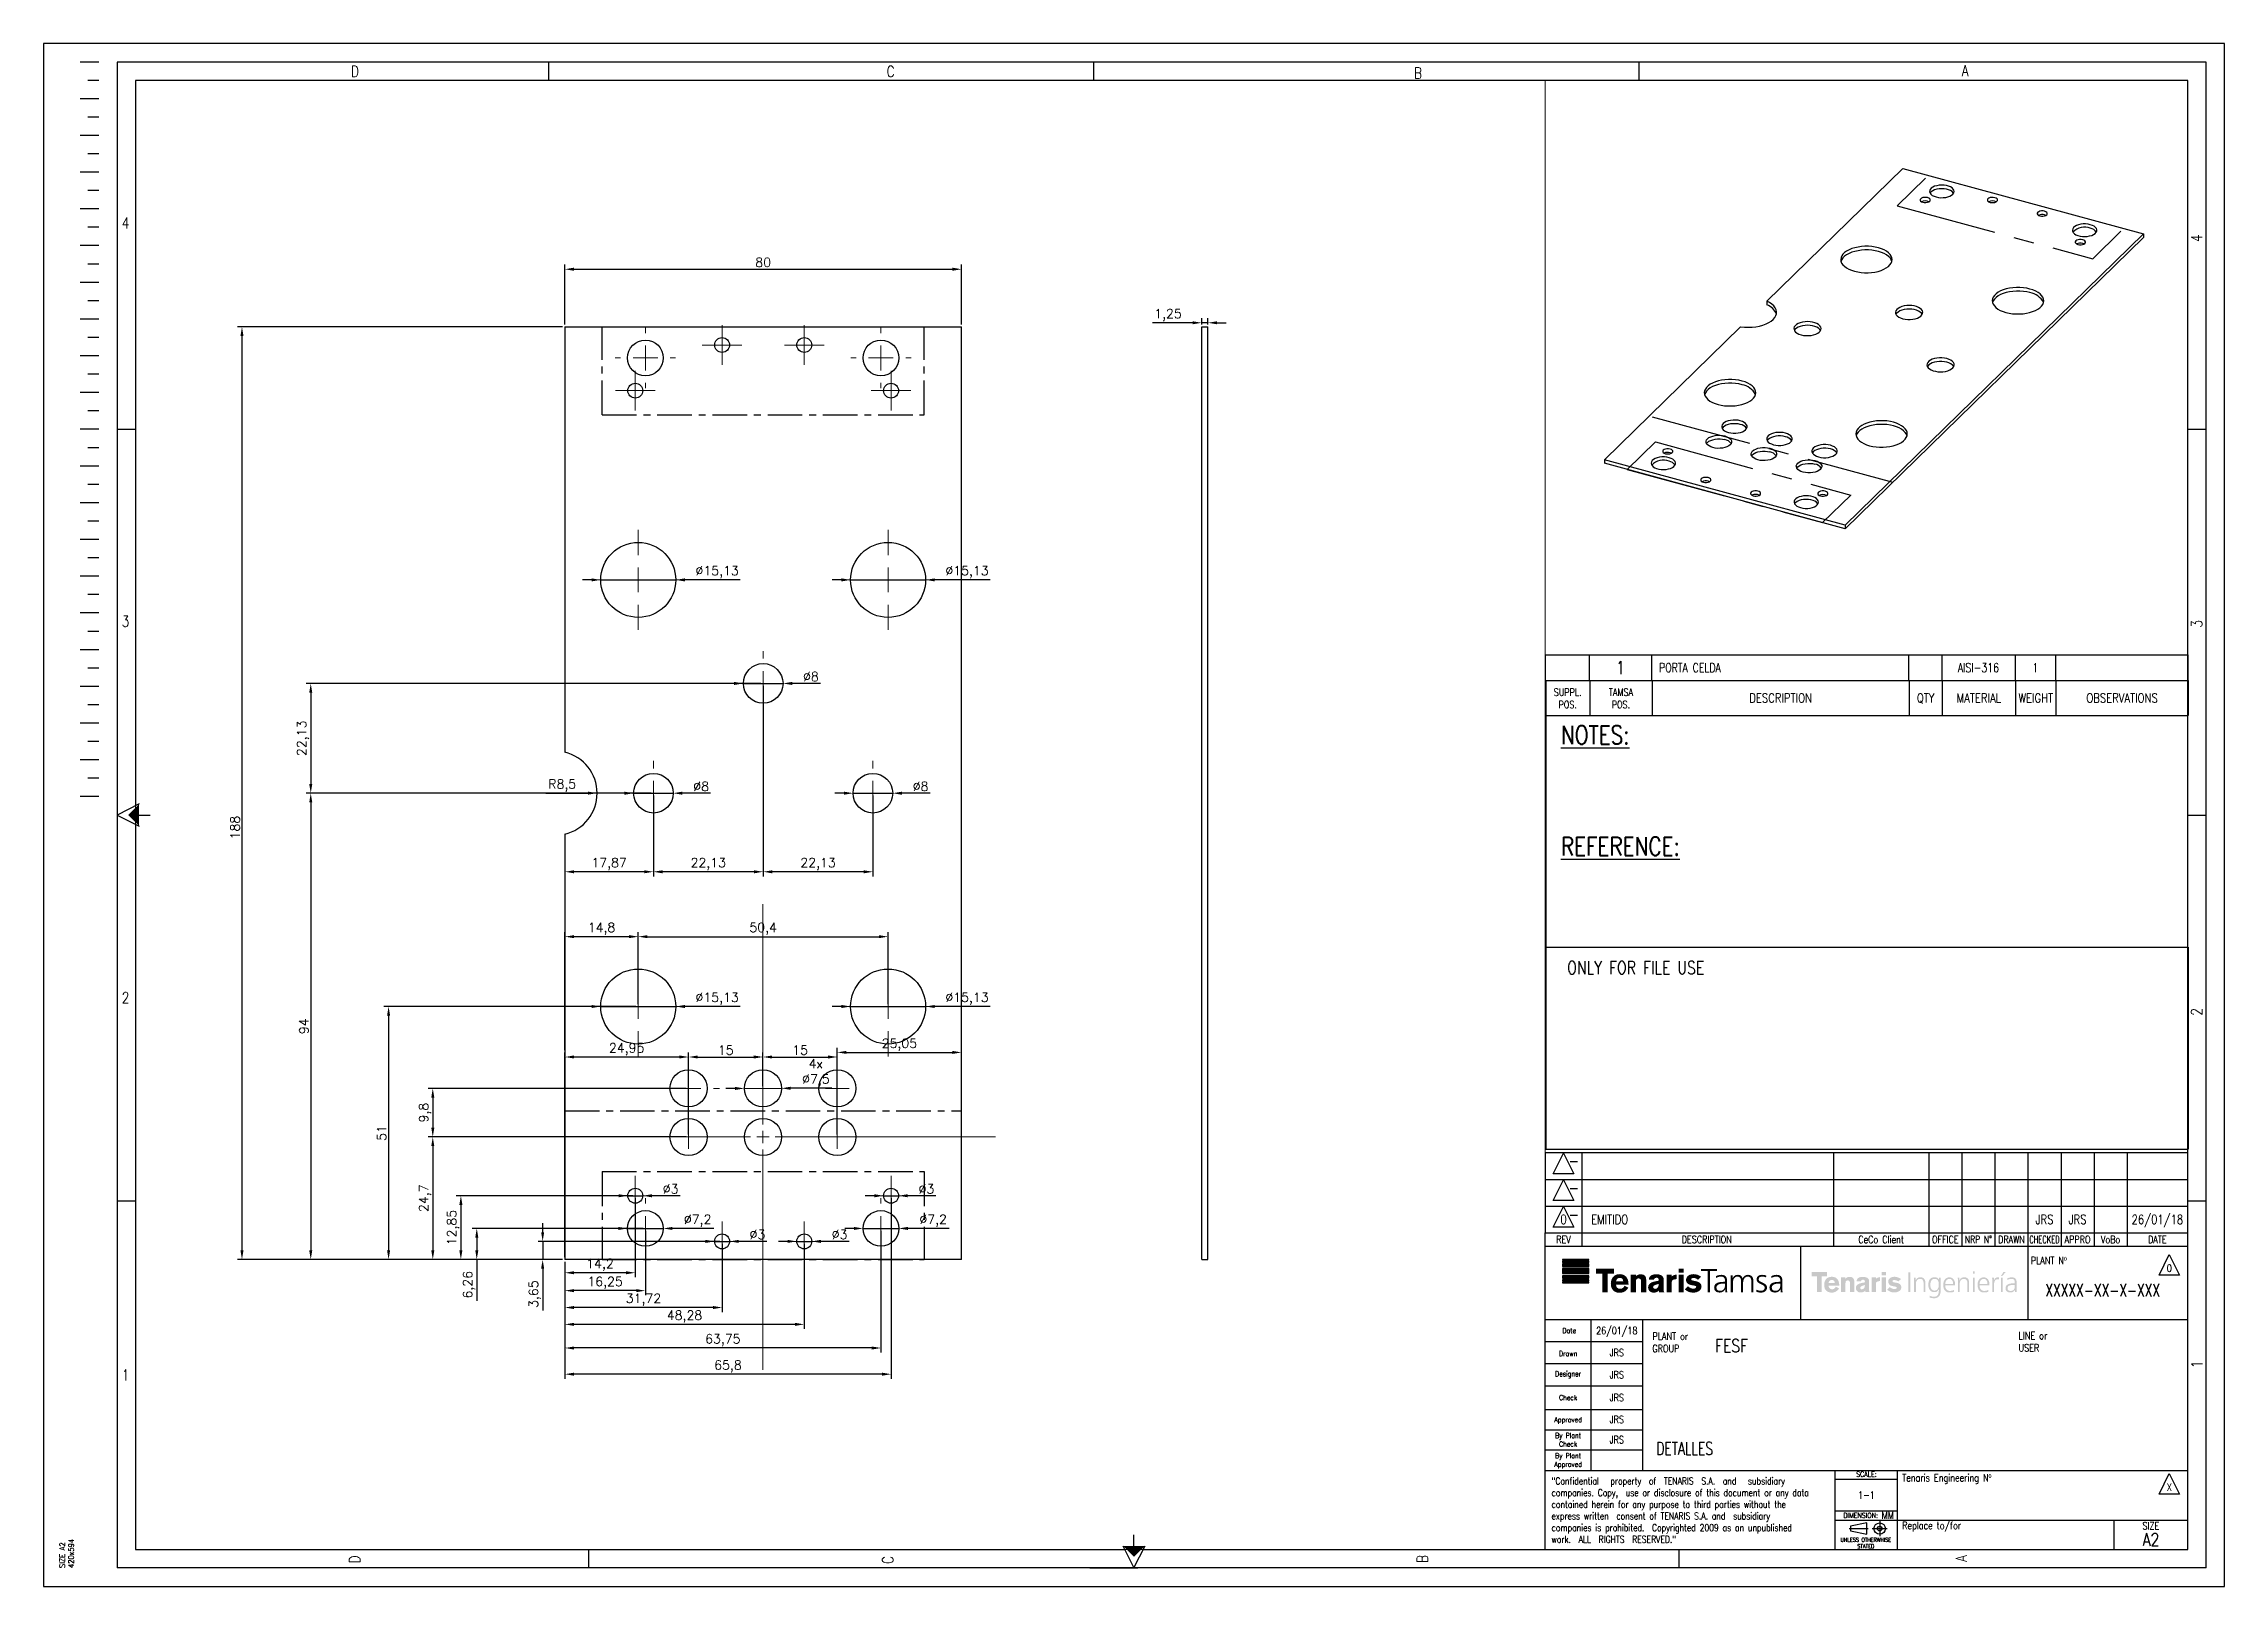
# Paper-space layout 'Cuadro de rotulación ISO A3' of a CAD drawing. Header units: millimetres. Extents: x -62 to 532, y -47 to 373.
# The model-space entities are those that its viewports show. They can reach past a viewport. Long polylines and large blocks are cut down to what shows.
import ezdxf
from ezdxf.enums import TextEntityAlignment as Align

# ---------------------------------------------------------------- set-up
doc = ezdxf.new("R2010")
doc.units = ezdxf.units.MM
doc.linetypes.add('CENTERX2', pattern=[20.32, 12.7, -2.54, 2.54, -2.54])
doc.layers.add('99SIZE', color=1, linetype='Continuous')
doc.layers.add('M_TEXT', color=82, linetype='Continuous')
doc.styles.add('ESTILO 1', font='romans.shx', dxfattribs={"width": 0.8})
doc.styles.get("Standard").update_dxf_attribs({"font": 'simplex.shx'})
doc.dimstyles.new('ISO-25', dxfattribs={"dimtxt": 2.5, "dimasz": 2.5, "dimexe": 1.25, "dimexo": 0.625, "dimtad": 1, "dimtxsty": 'Standard', "dimcen": 2.5, "dimadec": 0, "dimazin": 0, "dimtfac": 1, "dimtmove": 0, "dimatfit": 3, "dimfxl": 1, "dimarcsym": 0})

psp = doc.layouts.new('Cuadro de rotulación ISO A3')

# ---------------------------------------------------------------- texts
at = {"layer": 'M_TEXT', "color": 6, "style": 'ESTILO 1', "width": 0.8}
for s, p in [('%%UNOTES:', (351.63, 181.83)), ('%%UREFERENCE:', (351.63, 151.533))]:
    psp.add_text(s, height=5.0001, dxfattribs=at).set_placement(p)

msp = doc.modelspace()

# ---------------------------------------------------------------- blocks, each defined once
blk = doc.blocks.new('SIZEA2')
at = {"color": 3}
for p, q in [((15, 415), (10, 415)), ((15, 410), (12, 410)), ((589, 415), (20, 415)), ((20, 415), (20, 5)), ((589, 5), (589, 415)), ((15, 405), (10, 405)), ((15, 400), (12, 400)), ((15, 395), (10, 395)), ((15, 390), (12, 390)), ((15, 385), (10, 385)), ((15, 375), (10, 375)), ((15, 380), (12, 380)), ((15, 370), (12, 370)), ((15, 365), (10, 365)), ((15, 360), (12, 360)), ((15, 355), (10, 355)), ((15, 345), (10, 345)), ((15, 350), (12, 350)), ((15, 340), (12, 340)), ((15, 335), (10, 335)), ((15, 330), (12, 330)), ((15, 325), (10, 325)), ((15, 315), (10, 315)), ((15, 320), (12, 320)), ((20, 315), (25, 315)), ((584, 315), (589, 315)), ((15, 310), (12, 310)), ((15, 305), (10, 305)), ((15, 300), (12, 300)), ((15, 295), (10, 295)), ((15, 290), (12, 290)), ((15, 285), (10, 285)), ((15, 280), (12, 280)), ((15, 275), (10, 275)), ((15, 270), (12, 270)), ((15, 265), (10, 265)), ((15, 260), (12, 260)), ((15, 255), (10, 255)), ((15, 250), (12, 250)), ((15, 245), (10, 245)), ((15, 240), (12, 240)), ((15, 235), (10, 235)), ((15, 230), (12, 230)), ((15, 225), (10, 225)), ((15, 220), (12, 220)), ((15, 215), (10, 215)), ((26, 213), (20, 210)), ((20, 210), (26, 207)), ((24.5, 210), (29, 210)), ((584, 210), (589, 210)), ((20, 105), (25, 105)), ((584, 105), (589, 105)), ((297, 9.5), (297, 14)), ((148.5, 5), (148.5, 10)), ((294, 11), (297, 5)), ((297, 5), (300, 11)), ((445.5, 5), (445.5, 10)), ((589, 5), (20, 5)), ((285, 5), (298, 5))]:
    blk.add_line(p, q, dxfattribs=at)
at = {"color": 6}
for p, q in [((25, 410), (25, 212.5)), ((584, 410), (25, 410)), ((584, 10), (584, 410)), ((25, 207.5), (25, 10)), ((25, 10), (294.5, 10)), ((299.5, 10), (584, 10))]:
    blk.add_line(p, q, dxfattribs=at)
at = {"color": 1}
blk.add_lwpolyline([(0, 0), (594, 0), (594, 420), (0, 420)], close=True, dxfattribs=at)
at = {"color": 3}
for points in [[(137.5, 415), (137.5, 410)], [(286, 415), (286, 410)], [(434.5, 415), (434.5, 410)]]:
    blk.add_lwpolyline(points, dxfattribs=at)
for points in [[(23, 210, 0, 6, 0), (26, 210, 6, 6, 0)], [(297, 8, 0, 6, 0), (297, 11, 6, 6, 0)]]:
    blk.add_lwpolyline(points, format="xyseb", dxfattribs=at)
at = {"color": 3, "style": 'ESTILO 1', "width": 0.8}
for s, p in [('D', (84.84, 410.95)), ('C', (230.69, 410.93)), ('B', (374.37, 410.48)), ('A', (523.38, 411.12)), ('4', (22.32, 369.71)), ('3', (22.32, 261.24)), ('2', (22.32, 158.8)), ('1', (22.32, 56.05))]:
    blk.add_text(s, height=3, dxfattribs=at).set_placement(p, align=Align.CENTER)
for s, p in [('4', (587.97, 367.04)), ('3', (587.97, 262.04)), ('2', (587.92, 156.4)), ('1', (588.01, 60.45)), ('D', (86.24, 7.33)), ('C', (231.43, 7.16)), ('B', (377.08, 7.44)), ('A', (523.85, 7.56))]:
    blk.add_text(s, height=3, rotation=90, dxfattribs=at).set_placement(p, align=Align.CENTER)
at = {"color": 3, "style": 'ESTILO 1', "width": 0.9}
for s, p in [('420x594', (8.25, 4.98)), ('SIZE A2', (5.82, 4.98))]:
    blk.add_text(s, height=1.5, rotation=90, dxfattribs=at).set_placement(p)
blk = doc.blocks.new('USE FOR FILE')
at = {"color": 6, "linetype": 'ByBlock', "lineweight": -2}
for p, q in [((-175, 55), (-175, 0)), ((-175, 55), (0, 55)), ((-175, 0), (0, 0))]:
    blk.add_line(p, q, dxfattribs=at)
at = {"color": 6}
for p in [(0, 55), (-175, 0)]:
    blk.add_line(p, (0, 0), dxfattribs=at)
at = {"color": 3, "style": 'ESTILO 1', "width": 0.8}
blk.add_text('ONLY FOR FILE USE', height=3.5, dxfattribs=at).set_placement((-150.47, 47.64), align=Align.CENTER)
blk = doc.blocks.new('LABEL_REV')
at = {"color": 1, "lineweight": 30}
for p, q in [((-175, 7.27), (0, 7.27)), ((-165, 7.27), (-165, 0)), ((-96.5, 7.27), (-96.5, 0)), ((-70.5, 7.27), (-70.5, 0)), ((-61.5, 7.27), (-61.5, 0)), ((-52.5, 7.27), (-52.5, 0)), ((-43.5, 7.27), (-43.5, 0)), ((-34.5, 7.27), (-34.5, 0)), ((-25.5, 7.27), (-25.5, 0)), ((-16.5, 7.27), (-16.5, 0))]:
    blk.add_line(p, q, dxfattribs=at)
at = {"color": 6}
blk.add_line((-175, 7.27), (-175, 0), dxfattribs=at)
at = {"color": 1}
for p, q in [((-172.8, 1.52), (-170, 7.12)), ((-170, 7.12), (-167.2, 1.52)), ((-167.2, 1.52), (-172.8, 1.52)), ((-168.16, 4.82), (-166.16, 4.82))]:
    blk.add_line(p, q, dxfattribs=at)
at = {"color": 3, "linetype": 'ByBlock', "lineweight": -2, "style": 'ESTILO 1', "width": 0.8, "flags": 8}
for tag, height, p in [('NUMBER', 1.4, (-167.3, 5.64)), ('REV_NU1', 2.5, (-170, 3.64)), ('CECO', 2.5, (-83.5, 3.64)), ('OFFICE', 2.5, (-66, 3.64)), ('NRP_NU1', 2.5, (-57, 3.64)), ('DRAWN', 2.5, (-48, 3.64)), ('CHECKED', 2.5, (-39, 3.64)), ('APPRO', 2.5, (-30, 3.64)), ('VOBO', 2.5, (-21, 3.64)), ('DATE', 2.5, (-8.25, 3.64))]:
    blk.add_attdef(tag, text='', height=height, dxfattribs=at).set_placement(p, align=Align.MIDDLE_CENTER)
blk.add_attdef('DESCRIPTION', text='', height=2.5, dxfattribs=at).set_placement((-162.5, 3.64), align=Align.MIDDLE_LEFT)
blk = doc.blocks.new('MAT_LIST_PAR_TITLE')
at = {"color": 6, "linetype": 'Continuous', "lineweight": -3}
for p, q in [((-175, 9.5), (0, 9.5)), ((-175, 9.5), (-175, 0)), ((0, 9.5), (0, 0)), ((-175, 0), (0, 0))]:
    blk.add_line(p, q, dxfattribs=at)
at = {"color": 4, "linetype": 'Continuous', "lineweight": -3}
for p, q in [((-163, 9.5), (-163, 0)), ((-146, 9.5), (-146, 0)), ((-76, 9.5), (-76, 0)), ((-67, 9.5), (-67, 0)), ((-47, 9.5), (-47, 0)), ((-36, 9.5), (-36, 0))]:
    blk.add_line(p, q, dxfattribs=at)
at = {"color": 1, "linetype": 'Continuous', "lineweight": -3, "style": 'ESTILO 1', "width": 0.8}
for s, height, p in [('SUPPL.', 2, (-169, 6.32)), ('TAMSA', 2, (-154.5, 6.32)), ('DESCRIPTION', 2.5, (-111, 4.75)), ('QTY', 2.5, (-71.5, 4.75)), ('MATERIAL', 2.5, (-57, 4.75)), ('WEIGHT', 2.5, (-41.5, 4.75)), ('OBSERVATIONS', 2.5, (-18, 4.75)), ('POS.', 2, (-169, 2.93)), ('POS.', 2, (-154.5, 2.93))]:
    blk.add_text(s, height=height, dxfattribs=at).set_placement(p, align=Align.MIDDLE_CENTER)
blk = doc.blocks.new('MAT-LIST-PAR')
at = {"color": 6, "linetype": 'Continuous', "lineweight": -3}
for p, q in [((-175, 7), (-175, 0)), ((0, 7), (0, 0))]:
    blk.add_line(p, q, dxfattribs=at)
at = {"color": 1, "linetype": 'Continuous', "lineweight": -3}
for p, q in [((-175, 7), (0, 7)), ((-175, 0), (0, 0))]:
    blk.add_line(p, q, dxfattribs=at)
at = {"color": 4, "linetype": 'Continuous', "lineweight": -3}
for p, q in [((-163, 7), (-163, 0)), ((-146, 7), (-146, 0)), ((-76, 7), (-76, 0)), ((-67, 7), (-67, 0)), ((-47, 7), (-47, 0)), ((-36, 7), (-36, 0))]:
    blk.add_line(p, q, dxfattribs=at)
at = {"color": 6, "linetype": 'Continuous', "style": 'ESTILO 1', "width": 0.75}
blk.add_attdef('A1', text='', height=3.5, dxfattribs=at).set_placement((-169, 3.5), align=Align.MIDDLE_CENTER)
at = {"color": 4, "linetype": 'Continuous', "style": 'ESTILO 1', "width": 0.75}
blk.add_attdef('A2', text='', height=3.5, dxfattribs=at).set_placement((-154.5, 3.5), align=Align.MIDDLE_CENTER)
at = {"color": 3, "linetype": 'Continuous', "style": 'ESTILO 1', "width": 0.75}
blk.add_attdef('A3', text='', height=2.5, dxfattribs=at).set_placement((-144, 3.5), align=Align.MIDDLE_LEFT)
for tag, p in [('A4', (-71.5, 3.5)), ('A5', (-57, 3.5)), ('A6', (-41.5, 3.5)), ('A7', (-18, 3.5))]:
    blk.add_attdef(tag, text='', height=2.5, dxfattribs=at).set_placement(p, align=Align.MIDDLE_CENTER)
blk = doc.blocks.new('TEN_ING_')
h = blk.add_hatch(color=252)
h.paths.add_polyline_path([(-8.81, 1.5), (-7.63, 1.5), (-7.63, -2.55), (-8.81, -2.55)])
h.paths.add_polyline_path([(-8.81, 2.92), (-7.63, 2.92), (-7.63, 2), (-8.81, 2)])
h.paths.add_polyline_path([(-27.96, 1.77), (-27.96, 2.92), (-23.75, 2.92), (-23.75, 1.77), (-25.23, 1.77), (-25.23, -2.55), (-26.47, -2.55), (-26.47, 1.77)])
edge = h.paths.add_edge_path()
edge.add_spline(control_points=[(-3.58, 1.01), (-3.67, 1.08), (-3.94, 1.26), (-4.4, 1.46), (-4.91, 1.59), (-5.41, 1.64), (-5.96, 1.56), (-6.53, 1.35), (-6.95, 0.93), (-7.09, 0.47), (-7.05, 0.03), (-6.9, -0.35), (-6.57, -0.68), (-6.15, -0.84), (-5.66, -0.96), (-5.25, -1.05), (-4.93, -1.09), (-4.79, -1.19), (-4.73, -1.35), (-4.77, -1.53), (-4.95, -1.64), (-5.17, -1.68), (-5.49, -1.71), (-5.85, -1.66), (-6.19, -1.52), (-6.44, -1.36), (-6.57, -1.24), (-6.62, -1.19)], knot_values=[0, 0, 0, 0, 0.399271, 1.136095, 1.727622, 2.247624, 2.887707, 3.681157, 4.306028, 4.925088, 5.279242, 5.84298, 6.338693, 6.839623, 7.400574, 8.113968, 8.33972, 8.510623, 8.672563, 8.903104, 9.089233, 9.373704, 9.702067, 10.219632, 10.63232, 10.980615, 11.241814, 11.241814, 11.241814, 11.241814], degree=3, periodic=0)
edge.add_line((-6.62, -1.19), (-7.37, -1.87))
edge.add_spline(control_points=[(-7.37, -1.87), (-7.3, -1.93), (-7.13, -2.09), (-6.8, -2.3), (-6.36, -2.51), (-5.89, -2.63), (-5.43, -2.66), (-4.98, -2.63), (-4.53, -2.51), (-4.1, -2.31), (-3.76, -2.05), (-3.56, -1.69), (-3.5, -1.37), (-3.51, -1.02), (-3.63, -0.66), (-3.91, -0.33), (-4.4, -0.08), (-5.02, 0.04), (-5.58, 0.09), (-5.86, 0.27), (-5.91, 0.42), (-5.87, 0.57), (-5.73, 0.7), (-5.47, 0.73), (-5.14, 0.73), (-4.82, 0.64), (-4.56, 0.52), (-4.41, 0.42), (-4.34, 0.36), (-4.31, 0.33)], knot_values=[0, 0, 0, 0, 0.328412, 0.833225, 1.334639, 2.057367, 2.511304, 2.954609, 3.633942, 4.120492, 4.608725, 5.131707, 5.50991, 5.752789, 6.333127, 6.8221, 7.230566, 8.242179, 9.021353, 9.171768, 9.374727, 9.5065, 9.705905, 10.02206, 10.391366, 10.852415, 11.169267, 11.385485, 11.498287, 11.498287, 11.498287, 11.498287], degree=3, periodic=0)
edge.add_line((-4.31, 0.33), (-3.58, 1.01))
edge = h.paths.add_edge_path()
edge.add_spline(control_points=[(-9.26, 0.48), (-9.4, 0.45), (-9.64, 0.41), (-9.96, 0.36), (-10.18, 0.25), (-10.31, 0.1), (-10.38, -0.05), (-10.4, -0.15), (-10.4, -0.2)], knot_values=[0, 0, 0, 0, 0.497627, 0.842113, 1.141294, 1.335478, 1.542572, 1.701441, 1.701441, 1.701441, 1.701441], degree=3, periodic=0)
edge.add_line((-10.4, -0.2), (-10.4, -2.55))
edge.add_line((-10.4, -2.55), (-11.59, -2.55))
edge.add_line((-11.59, -2.55), (-11.59, 1.5))
edge.add_line((-11.59, 1.5), (-10.43, 1.5))
edge.add_line((-10.43, 1.5), (-10.43, 1.07))
edge.add_spline(control_points=[(-10.43, 1.07), (-10.39, 1.1), (-10.29, 1.18), (-10.11, 1.29), (-9.88, 1.4), (-9.64, 1.48), (-9.43, 1.52), (-9.31, 1.53), (-9.26, 1.54)], knot_values=[0, 0, 0, 0, 0.176999, 0.44867, 0.740301, 1.088524, 1.324296, 1.49515, 1.49515, 1.49515, 1.49515], degree=3, periodic=0)
edge.add_line((-9.26, 1.54), (-9.26, 0.48))
edge = h.paths.add_edge_path(flags=16)
edge.add_spline(control_points=[(-13.43, -0.72), (-13.43, -0.75), (-13.44, -0.83), (-13.45, -0.99), (-13.49, -1.23), (-13.63, -1.49), (-13.89, -1.69), (-14.12, -1.77), (-14.31, -1.78), (-14.46, -1.76), (-14.59, -1.66), (-14.67, -1.53), (-14.69, -1.37), (-14.66, -1.2), (-14.53, -1.03), (-14.3, -0.91), (-13.93, -0.79), (-13.64, -0.69), (-13.43, -0.62)], knot_values=[0, 0, 0, 0, 0.09337, 0.286814, 0.547382, 0.938412, 1.31736, 1.642302, 1.805383, 1.973424, 2.15035, 2.364126, 2.505923, 2.687293, 2.955714, 3.247306, 3.571033, 4.331968, 4.331968, 4.331968, 4.331968], degree=3, periodic=0)
edge.add_line((-13.43, -0.62), (-13.43, -0.72))
edge = h.paths.add_edge_path()
edge.add_spline(control_points=[(-12.26, -1.84), (-12.26, -1.97), (-12.26, -2.13), (-12.24, -2.35), (-12.2, -2.46), (-12.16, -2.53), (-12.15, -2.55)], knot_values=[0, 0, 0, 0, 0.437713, 0.591903, 0.742883, 0.857524, 0.857524, 0.857524, 0.857524], degree=3, periodic=0)
edge.add_line((-12.15, -2.55), (-13.32, -2.55))
edge.add_line((-13.32, -2.55), (-13.32, -2.18))
edge.add_spline(control_points=[(-13.32, -2.18), (-13.4, -2.25), (-13.58, -2.4), (-13.91, -2.55), (-14.25, -2.64), (-14.56, -2.66), (-14.86, -2.64), (-15.13, -2.56), (-15.41, -2.4), (-15.65, -2.16), (-15.82, -1.83), (-15.88, -1.52), (-15.88, -1.21), (-15.77, -0.88), (-15.54, -0.56), (-15.19, -0.34), (-14.79, -0.18), (-14.29, -0.06), (-13.83, 0.03), (-13.52, 0.09), (-13.43, 0.1)], knot_values=[0, 0, 0, 0, 0.373306, 0.830164, 1.256683, 1.588164, 1.930752, 2.284027, 2.579193, 3.042074, 3.468048, 3.854009, 4.138869, 4.570806, 5.02523, 5.514353, 5.974997, 6.53957, 7.317107, 7.63227, 7.63227, 7.63227, 7.63227], degree=3, periodic=0)
edge.add_line((-13.43, 0.1), (-13.43, 0.32))
edge.add_spline(control_points=[(-13.43, 0.32), (-13.43, 0.34), (-13.44, 0.41), (-13.47, 0.53), (-13.53, 0.66), (-13.65, 0.76), (-13.78, 0.81), (-13.93, 0.83), (-14.08, 0.81), (-14.23, 0.75), (-14.35, 0.66), (-14.44, 0.55), (-14.49, 0.45), (-14.51, 0.37), (-14.52, 0.34)], knot_values=[0, 0, 0, 0, 0.079599, 0.232788, 0.417772, 0.583404, 0.7566, 0.928374, 1.094064, 1.292103, 1.480116, 1.627295, 1.777389, 1.88851, 1.88851, 1.88851, 1.88851], degree=3, periodic=0)
edge.add_line((-14.52, 0.34), (-15.71, 0.34))
edge.add_spline(control_points=[(-15.71, 0.34), (-15.71, 0.38), (-15.7, 0.49), (-15.66, 0.69), (-15.56, 0.91), (-15.4, 1.13), (-15.19, 1.32), (-14.91, 1.48), (-14.56, 1.55), (-14.17, 1.59), (-13.77, 1.6), (-13.41, 1.56), (-13.11, 1.47), (-12.87, 1.38), (-12.66, 1.26), (-12.5, 1.12), (-12.38, 0.95), (-12.31, 0.78), (-12.27, 0.63), (-12.27, 0.53), (-12.26, 0.49)], knot_values=[0, 0, 0, 0, 0.132643, 0.399282, 0.69561, 0.9796, 1.348249, 1.678263, 2.086494, 2.601994, 3.04493, 3.50666, 3.848379, 4.158036, 4.396642, 4.679586, 4.907476, 5.119252, 5.307411, 5.462629, 5.462629, 5.462629, 5.462629], degree=3, periodic=0)
edge.add_line((-12.26, 0.49), (-12.26, -1.84))
edge = h.paths.add_edge_path()
edge.add_spline(control_points=[(-18.71, -0.27), (-18.71, -0.19), (-18.7, -0.02), (-18.67, 0.19), (-18.61, 0.36), (-18.5, 0.48), (-18.35, 0.58), (-18.17, 0.64), (-17.97, 0.63), (-17.8, 0.57), (-17.66, 0.47), (-17.54, 0.32), (-17.5, 0.08), (-17.5, -0.11), (-17.5, -0.23)], knot_values=[0, 0, 0, 0, 0.285863, 0.59271, 0.745685, 0.936131, 1.125844, 1.373008, 1.610419, 1.81454, 2.000288, 2.204391, 2.452722, 2.866122, 2.866122, 2.866122, 2.866122], degree=3, periodic=0)
edge.add_line((-17.5, -0.23), (-17.5, -2.55))
edge.add_line((-17.5, -2.55), (-16.31, -2.55))
edge.add_line((-16.31, -2.55), (-16.31, 0.2))
edge.add_spline(control_points=[(-16.31, 0.2), (-16.31, 0.27), (-16.31, 0.42), (-16.34, 0.66), (-16.41, 0.94), (-16.57, 1.2), (-16.81, 1.42), (-17.13, 1.56), (-17.49, 1.58), (-17.84, 1.59), (-18.16, 1.51), (-18.4, 1.4), (-18.58, 1.26), (-18.67, 1.17), (-18.71, 1.13)], knot_values=[0, 0, 0, 0, 0.244036, 0.523952, 0.861003, 1.224098, 1.603253, 1.964267, 2.409781, 2.861108, 3.188047, 3.558044, 3.792738, 3.991909, 3.991909, 3.991909, 3.991909], degree=3, periodic=0)
edge.add_line((-18.71, 1.13), (-18.71, 1.48))
edge.add_line((-18.71, 1.48), (-19.91, 1.48))
edge.add_line((-19.91, 1.48), (-19.91, -2.55))
edge.add_line((-19.91, -2.55), (-18.71, -2.55))
edge.add_line((-18.71, -2.55), (-18.71, -0.27))
edge = h.paths.add_edge_path(flags=16)
edge.add_spline(control_points=[(-21.64, -0.03), (-21.64, 0.03), (-21.65, 0.18), (-21.74, 0.41), (-21.92, 0.61), (-22.13, 0.72), (-22.33, 0.77), (-22.54, 0.76), (-22.75, 0.71), (-22.96, 0.6), (-23.13, 0.41), (-23.23, 0.22), (-23.27, 0.07), (-23.28, -0.01), (-23.28, -0.03)], knot_values=[0, 0, 0, 0, 0.202113, 0.526101, 0.867714, 1.111862, 1.353264, 1.577882, 1.826031, 2.119151, 2.402075, 2.686328, 2.8714, 2.952939, 2.952939, 2.952939, 2.952939], degree=3, periodic=0)
edge.add_line((-23.28, -0.03), (-21.64, -0.03))
edge = h.paths.add_edge_path()
edge.add_spline(control_points=[(-20.45, -1.55), (-20.52, -1.66), (-20.69, -1.92), (-21.05, -2.24), (-21.46, -2.49), (-21.88, -2.63), (-22.26, -2.7), (-22.7, -2.7), (-23.2, -2.6), (-23.74, -2.34), (-24.28, -1.85), (-24.49, -1.12), (-24.54, -0.27), (-24.33, 0.49), (-23.86, 1.23), (-23.15, 1.55), (-22.43, 1.65), (-21.8, 1.57), (-21.23, 1.32), (-20.83, 0.93), (-20.57, 0.42), (-20.46, -0.08), (-20.4, -0.5), (-20.4, -0.71), (-20.4, -0.77)], knot_values=[0, 0, 0, 0, 0.456267, 1.099144, 1.657017, 2.145043, 2.629013, 3.01414, 3.701276, 4.37252, 5.111486, 6.195181, 6.914646, 8.090064, 8.904967, 9.92021, 10.671793, 11.462141, 12.087513, 12.841196, 13.369829, 14.069397, 14.63273, 14.833215, 14.833215, 14.833215, 14.833215], degree=3, periodic=0)
edge.add_line((-20.4, -0.77), (-23.29, -0.77))
edge.add_spline(control_points=[(-23.29, -0.77), (-23.29, -0.81), (-23.29, -0.94), (-23.26, -1.14), (-23.13, -1.38), (-22.94, -1.59), (-22.69, -1.73), (-22.43, -1.79), (-22.16, -1.78), (-21.88, -1.69), (-21.64, -1.52), (-21.46, -1.31), (-21.38, -1.14), (-21.35, -1.07)], knot_values=[0, 0, 0, 0, 0.147257, 0.430738, 0.727048, 1.069798, 1.423816, 1.694778, 2.016362, 2.355334, 2.697924, 3.034397, 3.326325, 3.326325, 3.326325, 3.326325], degree=3, periodic=0)
edge.add_line((-21.35, -1.07), (-20.45, -1.55))
h = blk.add_hatch(color=253)
edge = h.paths.add_edge_path(flags=16)
edge.add_spline(control_points=[(5.56, 1.06), (5.46, 1.05), (5.22, 1.03), (4.89, 0.86), (4.6, 0.52), (4.45, 0.04), (4.39, -0.47), (4.42, -1), (4.54, -1.49), (4.82, -1.91), (5.19, -2.12), (5.55, -2.14), (5.91, -2.11), (6.29, -1.91), (6.53, -1.52), (6.69, -1.07), (6.73, -0.6), (6.7, -0.13), (6.62, 0.29), (6.45, 0.67), (6.15, 0.95), (5.82, 1.03), (5.63, 1.05), (5.56, 1.06)], knot_values=[0, 0, 0, 0, 0.269787, 0.586035, 0.917124, 1.348925, 1.826987, 2.207893, 2.668583, 3.088199, 3.440392, 3.692069, 3.975382, 4.340345, 4.717667, 5.0979, 5.525818, 5.890305, 6.285075, 6.603544, 6.925197, 7.26314, 7.422704, 7.422704, 7.422704, 7.422704], degree=3, periodic=0)
h.paths.add_polyline_path([(-1.58, 2.84), (-1.05, 2.84), (-1.05, -2.55), (-1.58, -2.55)])
h.paths.add_polyline_path([(24.31, 2.9), (24.93, 2.9), (23.95, 1.79), (23.6, 1.79)])
h.paths.add_polyline_path([(23.65, 1.38), (24.14, 1.38), (24.14, -2.55), (23.65, -2.55)])
h.paths.add_polyline_path([(16.03, 3.08), (16.52, 3.08), (16.52, 2.43), (16.03, 2.43)])
h.paths.add_polyline_path([(16.03, 1.38), (16.52, 1.38), (16.52, -2.55), (16.03, -2.55)])
edge = h.paths.add_edge_path()
edge.add_spline(control_points=[(6.72, -1.78), (6.69, -1.83), (6.64, -1.95), (6.51, -2.14), (6.32, -2.32), (6.08, -2.46), (5.81, -2.54), (5.55, -2.56), (5.3, -2.55), (5.04, -2.51), (4.79, -2.41), (4.56, -2.27), (4.37, -2.1), (4.22, -1.89), (4.05, -1.62), (3.93, -1.25), (3.85, -0.78), (3.86, -0.28), (3.94, 0.24), (4.11, 0.72), (4.39, 1.12), (4.76, 1.36), (5.16, 1.46), (5.52, 1.48), (5.88, 1.46), (6.22, 1.39), (6.47, 1.21), (6.62, 1.05), (6.69, 0.96), (6.71, 0.94)], knot_values=[0, 0, 0, 0, 0.137361, 0.335487, 0.55215, 0.800707, 1.03239, 1.248931, 1.449822, 1.656237, 1.910576, 2.112194, 2.346466, 2.548706, 2.758862, 3.141242, 3.52186, 3.940118, 4.399787, 4.822176, 5.211133, 5.595686, 5.926187, 6.21634, 6.518802, 6.812639, 7.092636, 7.280167, 7.360994, 7.360994, 7.360994, 7.360994], degree=3, periodic=0)
edge.add_line((6.71, 0.94), (6.73, 0.94))
edge.add_line((6.73, 0.94), (6.73, 1.38))
edge.add_line((6.73, 1.38), (7.21, 1.38))
edge.add_line((7.21, 1.38), (7.21, -2.24))
edge.add_spline(control_points=[(7.21, -2.24), (7.21, -2.31), (7.21, -2.47), (7.18, -2.73), (7.12, -3.02), (7.01, -3.3), (6.87, -3.55), (6.71, -3.76), (6.48, -3.95), (6.18, -4.11), (5.82, -4.2), (5.45, -4.23), (5.09, -4.21), (4.75, -4.16), (4.44, -4.09), (4.26, -4.03), (4.18, -4.01)], knot_values=[0, 0, 0, 0, 0.168052, 0.388617, 0.663052, 0.919167, 1.140017, 1.360227, 1.604519, 1.877252, 2.210829, 2.516664, 2.808685, 3.105538, 3.391264, 3.595345, 3.595345, 3.595345, 3.595345], degree=3, periodic=0)
edge.add_line((4.18, -4.01), (4.22, -3.52))
edge.add_spline(control_points=[(4.22, -3.52), (4.29, -3.55), (4.42, -3.61), (4.63, -3.69), (4.89, -3.76), (5.18, -3.8), (5.51, -3.8), (5.8, -3.77), (6.12, -3.67), (6.38, -3.46), (6.56, -3.16), (6.66, -2.82), (6.71, -2.44), (6.73, -2.1), (6.73, -1.87), (6.73, -1.78)], knot_values=[0, 0, 0, 0, 0.190646, 0.354424, 0.565088, 0.870341, 1.091917, 1.374858, 1.621837, 1.916724, 2.18193, 2.495329, 2.796398, 3.134608, 3.36271, 3.36271, 3.36271, 3.36271], degree=3, periodic=0)
edge.add_line((6.73, -1.78), (6.72, -1.78))
edge = h.paths.add_edge_path(flags=16)
edge.add_spline(control_points=[(27.42, -0.81), (27.42, -0.85), (27.42, -0.96), (27.4, -1.12), (27.38, -1.3), (27.35, -1.5), (27.26, -1.7), (27.12, -1.9), (26.93, -2.09), (26.65, -2.2), (26.36, -2.23), (26.11, -2.23), (25.87, -2.18), (25.66, -2.08), (25.51, -1.91), (25.44, -1.71), (25.43, -1.49), (25.45, -1.26), (25.55, -1.03), (25.75, -0.83), (26.08, -0.7), (26.44, -0.63), (26.79, -0.59), (27.11, -0.58), (27.32, -0.57), (27.42, -0.57)], knot_values=[0, 0, 0, 0, 0.107148, 0.257186, 0.40706, 0.559186, 0.763072, 0.952856, 1.172434, 1.44512, 1.685402, 1.884487, 2.087427, 2.276446, 2.469674, 2.632784, 2.800412, 3.021573, 3.204252, 3.412254, 3.730801, 4.053538, 4.344008, 4.614797, 4.864947, 4.864947, 4.864947, 4.864947], degree=3, periodic=0)
edge.add_line((27.42, -0.57), (27.42, -0.81))
edge = h.paths.add_edge_path()
edge.add_spline(control_points=[(27.32, -0.15), (27.24, -0.16), (27.04, -0.16), (26.75, -0.17), (26.37, -0.19), (26, -0.26), (25.6, -0.39), (25.32, -0.56), (25.12, -0.78), (25, -0.97), (24.92, -1.22), (24.9, -1.46), (24.91, -1.67), (24.94, -1.85), (25, -2.03), (25.1, -2.2), (25.24, -2.35), (25.42, -2.48), (25.63, -2.58), (25.86, -2.63), (26.06, -2.65), (26.26, -2.65), (26.45, -2.64), (26.68, -2.58), (26.89, -2.49), (27.06, -2.38), (27.21, -2.26), (27.33, -2.13), (27.41, -2.01), (27.44, -1.94), (27.45, -1.92)], knot_values=[0, 0, 0, 0, 0.193768, 0.488354, 0.739076, 1.156179, 1.42254, 1.79226, 1.972422, 2.149718, 2.374534, 2.616594, 2.752877, 2.886899, 3.082623, 3.225787, 3.383685, 3.585017, 3.784846, 3.969852, 4.173976, 4.283987, 4.467456, 4.666156, 4.860939, 5.030723, 5.182383, 5.3388, 5.476243, 5.534452, 5.534452, 5.534452, 5.534452], degree=3, periodic=0)
edge.add_line((27.45, -1.92), (27.46, -1.92))
edge.add_line((27.46, -1.92), (27.46, -2.55))
edge.add_line((27.46, -2.55), (27.94, -2.55))
edge.add_spline(control_points=[(27.94, -2.55), (27.94, -2.5), (27.93, -2.38), (27.91, -2.18), (27.91, -1.96), (27.91, -1.66), (27.91, -1.29), (27.91, -0.76), (27.91, -0.28), (27.91, 0.14), (27.89, 0.39), (27.85, 0.61), (27.78, 0.83), (27.67, 1.03), (27.51, 1.21), (27.32, 1.33), (27.08, 1.42), (26.82, 1.46), (26.5, 1.48), (26.19, 1.45), (25.88, 1.39), (25.64, 1.32), (25.47, 1.25), (25.39, 1.22), (25.36, 1.2)], knot_values=[0, 0, 0, 0, 0.126888, 0.310317, 0.495221, 0.692834, 1.05776, 1.425289, 2.018231, 2.25818, 2.4825, 2.648001, 2.834777, 3.042362, 3.238568, 3.415364, 3.605456, 3.869853, 4.092093, 4.405551, 4.643689, 4.89282, 5.027878, 5.102717, 5.102717, 5.102717, 5.102717], degree=3, periodic=0)
edge.add_line((25.36, 1.2), (25.36, 0.73))
edge.add_spline(control_points=[(25.36, 0.73), (25.42, 0.77), (25.52, 0.83), (25.69, 0.9), (25.88, 0.97), (26.08, 1.02), (26.28, 1.05), (26.46, 1.06), (26.62, 1.05), (26.77, 1.04), (26.92, 1), (27.05, 0.95), (27.17, 0.86), (27.26, 0.75), (27.32, 0.63), (27.37, 0.5), (27.4, 0.34), (27.42, 0.17), (27.42, 0.01), (27.42, -0.08), (27.42, -0.13)], knot_values=[0, 0, 0, 0, 0.158681, 0.299743, 0.470798, 0.64865, 0.823252, 0.974967, 1.101923, 1.234414, 1.353201, 1.477409, 1.592563, 1.719084, 1.825221, 1.927101, 2.073886, 2.231292, 2.359971, 2.472693, 2.472693, 2.472693, 2.472693], degree=3, periodic=0)
edge.add_line((27.42, -0.13), (27.42, -0.15))
edge.add_line((27.42, -0.15), (27.32, -0.15))
edge = h.paths.add_edge_path()
edge.add_spline(control_points=[(23.07, 1.43), (23.03, 1.44), (22.92, 1.46), (22.71, 1.49), (22.47, 1.45), (22.24, 1.32), (22.04, 1.16), (21.88, 0.95), (21.78, 0.77), (21.75, 0.66), (21.73, 0.63)], knot_values=[0, 0, 0, 0, 0.104252, 0.288802, 0.5287, 0.69657, 0.944334, 1.174748, 1.353474, 1.453036, 1.453036, 1.453036, 1.453036], degree=3, periodic=0)
edge.add_line((21.73, 0.63), (21.72, 0.63))
edge.add_line((21.72, 0.63), (21.72, 1.38))
edge.add_line((21.72, 1.38), (21.23, 1.38))
edge.add_spline(control_points=[(21.23, 1.38), (21.23, 1.34), (21.24, 1.23), (21.25, 1.08), (21.26, 0.88), (21.26, 0.69), (21.26, 0.51), (21.26, 0.41), (21.26, 0.37)], knot_values=[0, 0, 0, 0, 0.100453, 0.263195, 0.399832, 0.583564, 0.751765, 0.846088, 0.846088, 0.846088, 0.846088], degree=3, periodic=0)
edge.add_line((21.26, 0.37), (21.26, -2.55))
edge.add_line((21.26, -2.55), (21.75, -2.55))
edge.add_line((21.75, -2.55), (21.75, -0.6))
edge.add_spline(control_points=[(21.75, -0.6), (21.75, -0.54), (21.76, -0.39), (21.78, -0.11), (21.84, 0.23), (21.99, 0.55), (22.18, 0.8), (22.42, 0.93), (22.65, 0.97), (22.87, 0.96), (23, 0.93), (23.07, 0.92)], knot_values=[0, 0, 0, 0, 0.144784, 0.388955, 0.699766, 1.003707, 1.261417, 1.484277, 1.681603, 1.8376, 2.020864, 2.020864, 2.020864, 2.020864], degree=3, periodic=0)
edge.add_line((23.07, 0.92), (23.07, 1.43))
edge = h.paths.add_edge_path()
edge.add_spline(control_points=[(14.49, -0.14), (14.49, -0.11), (14.49, -0.06), (14.48, 0.03), (14.48, 0.11), (14.46, 0.2), (14.45, 0.29), (14.43, 0.39), (14.39, 0.49), (14.36, 0.58), (14.31, 0.68), (14.24, 0.78), (14.14, 0.88), (14.02, 0.96), (13.86, 1.02), (13.69, 1.05), (13.51, 1.06), (13.33, 1.04), (13.17, 1), (13.02, 0.94), (12.9, 0.86), (12.78, 0.76), (12.67, 0.63), (12.59, 0.5), (12.51, 0.33), (12.45, 0.13), (12.41, -0.11), (12.4, -0.27), (12.39, -0.35)], knot_values=[0, 0, 0, 0, 0.061903, 0.137803, 0.213866, 0.271945, 0.356573, 0.444336, 0.529707, 0.619003, 0.701223, 0.810742, 0.90695, 1.047162, 1.182878, 1.338496, 1.479812, 1.637329, 1.780335, 1.900012, 2.029128, 2.15435, 2.294196, 2.433329, 2.563775, 2.745472, 2.975545, 3.158485, 3.158485, 3.158485, 3.158485], degree=3, periodic=0)
edge.add_line((12.39, -0.35), (12.39, -2.55))
edge.add_line((12.39, -2.55), (11.91, -2.55))
edge.add_line((11.91, -2.55), (11.91, 0.37))
edge.add_spline(control_points=[(11.91, 0.37), (11.91, 0.41), (11.91, 0.51), (11.91, 0.69), (11.9, 0.88), (11.9, 1.08), (11.89, 1.23), (11.88, 1.34), (11.88, 1.38)], knot_values=[0, 0, 0, 0, 0.094324, 0.262525, 0.446257, 0.582893, 0.745635, 0.846088, 0.846088, 0.846088, 0.846088], degree=3, periodic=0)
edge.add_line((11.88, 1.38), (12.35, 1.38))
edge.add_line((12.35, 1.38), (12.35, 0.68))
edge.add_line((12.35, 0.68), (12.37, 0.68))
edge.add_spline(control_points=[(12.37, 0.68), (12.39, 0.73), (12.45, 0.84), (12.56, 1.01), (12.71, 1.17), (12.87, 1.3), (13.04, 1.38), (13.21, 1.44), (13.4, 1.47), (13.58, 1.47), (13.76, 1.47), (13.91, 1.46), (14.09, 1.43), (14.27, 1.37), (14.44, 1.28), (14.58, 1.15), (14.68, 1.04), (14.76, 0.92), (14.82, 0.8), (14.88, 0.64), (14.94, 0.45), (14.96, 0.27), (14.98, 0.1), (14.98, 0.02), (14.98, -0.02)], knot_values=[0, 0, 0, 0, 0.134158, 0.32034, 0.507992, 0.683315, 0.831779, 0.973991, 1.141292, 1.3192, 1.422512, 1.581707, 1.715034, 1.861177, 2.051553, 2.201264, 2.334318, 2.430134, 2.550993, 2.695455, 2.84332, 3.044904, 3.166147, 3.257401, 3.257401, 3.257401, 3.257401], degree=3, periodic=0)
edge.add_line((14.98, -0.02), (14.98, -2.55))
edge.add_line((14.98, -2.55), (14.49, -2.55))
edge.add_line((14.49, -2.55), (14.49, -0.14))
edge = h.paths.add_edge_path()
edge.add_spline(control_points=[(2.56, -0.14), (2.56, -0.11), (2.56, -0.06), (2.55, 0.03), (2.55, 0.11), (2.53, 0.2), (2.52, 0.29), (2.49, 0.39), (2.46, 0.49), (2.42, 0.58), (2.37, 0.68), (2.31, 0.78), (2.21, 0.88), (2.09, 0.96), (1.93, 1.02), (1.76, 1.05), (1.58, 1.06), (1.4, 1.04), (1.24, 1), (1.09, 0.94), (0.97, 0.86), (0.85, 0.76), (0.74, 0.63), (0.65, 0.5), (0.58, 0.33), (0.52, 0.13), (0.48, -0.11), (0.47, -0.27), (0.46, -0.35)], knot_values=[0, 0, 0, 0, 0.061903, 0.137803, 0.213866, 0.271945, 0.356573, 0.444336, 0.529707, 0.619003, 0.701223, 0.810742, 0.90695, 1.047162, 1.182878, 1.338496, 1.479812, 1.637329, 1.780335, 1.900012, 2.029128, 2.15435, 2.294196, 2.433329, 2.563775, 2.745472, 2.975545, 3.158485, 3.158485, 3.158485, 3.158485], degree=3, periodic=0)
edge.add_line((0.46, -0.35), (0.46, -2.55))
edge.add_line((0.46, -2.55), (-0.03, -2.55))
edge.add_line((-0.03, -2.55), (-0.03, 0.37))
edge.add_spline(control_points=[(-0.03, 0.37), (-0.02, 0.41), (-0.02, 0.51), (-0.03, 0.69), (-0.03, 0.88), (-0.04, 1.08), (-0.04, 1.23), (-0.05, 1.34), (-0.05, 1.38)], knot_values=[0, 0, 0, 0, 0.094324, 0.262525, 0.446257, 0.582893, 0.745635, 0.846088, 0.846088, 0.846088, 0.846088], degree=3, periodic=0)
edge.add_line((-0.05, 1.38), (0.42, 1.38))
edge.add_line((0.42, 1.38), (0.42, 0.68))
edge.add_line((0.42, 0.68), (0.43, 0.68))
edge.add_spline(control_points=[(0.43, 0.68), (0.46, 0.73), (0.52, 0.84), (0.63, 1.01), (0.78, 1.17), (0.93, 1.3), (1.1, 1.38), (1.28, 1.44), (1.47, 1.47), (1.65, 1.47), (1.82, 1.47), (1.98, 1.46), (2.15, 1.43), (2.33, 1.37), (2.5, 1.28), (2.65, 1.15), (2.75, 1.04), (2.82, 0.92), (2.89, 0.8), (2.95, 0.64), (3, 0.45), (3.03, 0.27), (3.05, 0.1), (3.05, 0.02), (3.05, -0.02)], knot_values=[0, 0, 0, 0, 0.134158, 0.32034, 0.507992, 0.683315, 0.831779, 0.973991, 1.141292, 1.3192, 1.422512, 1.581707, 1.715034, 1.861177, 2.051553, 2.201264, 2.334318, 2.430134, 2.550993, 2.695455, 2.84332, 3.044904, 3.166147, 3.257401, 3.257401, 3.257401, 3.257401], degree=3, periodic=0)
edge.add_line((3.05, -0.02), (3.05, -2.55))
edge.add_line((3.05, -2.55), (2.56, -2.55))
edge.add_line((2.56, -2.55), (2.56, -0.14))
edge = h.paths.add_edge_path()
edge.add_spline(control_points=[(17.81, -0.73), (17.81, -0.83), (17.83, -1.09), (17.92, -1.43), (18.09, -1.73), (18.3, -1.98), (18.62, -2.17), (19.06, -2.25), (19.49, -2.2), (19.89, -2.1), (20.11, -1.99), (20.21, -1.94)], knot_values=[0, 0, 0, 0, 0.259542, 0.642059, 0.889557, 1.1188, 1.45783, 1.811023, 2.218231, 2.53908, 2.827462, 2.827462, 2.827462, 2.827462], degree=3, periodic=0)
edge.add_line((20.21, -1.94), (20.21, -2.43))
edge.add_spline(control_points=[(20.21, -2.43), (20.14, -2.46), (19.91, -2.55), (19.48, -2.64), (18.93, -2.67), (18.38, -2.59), (17.84, -2.31), (17.44, -1.74), (17.29, -1.07), (17.26, -0.46), (17.34, 0.21), (17.67, 0.95), (18.27, 1.38), (18.8, 1.48), (19.31, 1.47), (19.88, 1.24), (20.29, 0.71), (20.46, 0.14), (20.51, -0.34), (20.5, -0.62), (20.5, -0.73)], knot_values=[0, 0, 0, 0, 0.191688, 0.603724, 1.096937, 1.587752, 1.970496, 2.605347, 3.252649, 3.664496, 4.14394, 4.948254, 5.596347, 5.9101, 6.298451, 6.862464, 7.397623, 7.914071, 8.33765, 8.61039, 8.61039, 8.61039, 8.61039], degree=3, periodic=0)
edge.add_line((20.5, -0.73), (17.81, -0.73))
edge = h.paths.add_edge_path(flags=16)
edge.add_spline(control_points=[(19.97, -0.31), (19.97, -0.19), (19.95, 0.13), (19.8, 0.63), (19.39, 1.02), (18.9, 1.08), (18.44, 0.95), (18.07, 0.6), (17.86, 0.15), (17.82, -0.17), (17.81, -0.31)], knot_values=[0, 0, 0, 0, 0.29588, 0.817162, 1.272792, 1.617953, 2.01037, 2.42921, 2.872521, 3.225378, 3.225378, 3.225378, 3.225378], degree=3, periodic=0)
edge.add_line((17.81, -0.31), (19.97, -0.31))
edge = h.paths.add_edge_path()
edge.add_spline(control_points=[(8.46, -0.73), (8.46, -0.83), (8.47, -1.09), (8.56, -1.43), (8.73, -1.73), (8.95, -1.98), (9.27, -2.17), (9.71, -2.25), (10.14, -2.2), (10.53, -2.1), (10.75, -1.99), (10.86, -1.94)], knot_values=[0, 0, 0, 0, 0.259542, 0.642059, 0.889557, 1.1188, 1.45783, 1.811023, 2.218231, 2.53908, 2.827462, 2.827462, 2.827462, 2.827462], degree=3, periodic=0)
edge.add_line((10.86, -1.94), (10.86, -2.43))
edge.add_spline(control_points=[(10.86, -2.43), (10.78, -2.46), (10.56, -2.55), (10.13, -2.64), (9.57, -2.67), (9.03, -2.59), (8.48, -2.31), (8.09, -1.74), (7.93, -1.07), (7.91, -0.46), (7.99, 0.21), (8.31, 0.95), (8.91, 1.38), (9.45, 1.48), (9.95, 1.47), (10.53, 1.24), (10.93, 0.71), (11.11, 0.14), (11.15, -0.34), (11.15, -0.62), (11.15, -0.73)], knot_values=[0, 0, 0, 0, 0.191688, 0.603724, 1.096937, 1.587752, 1.970496, 2.605347, 3.252649, 3.664496, 4.14394, 4.948254, 5.596347, 5.9101, 6.298451, 6.862464, 7.397623, 7.914071, 8.33765, 8.61039, 8.61039, 8.61039, 8.61039], degree=3, periodic=0)
edge.add_line((11.15, -0.73), (8.46, -0.73))
edge = h.paths.add_edge_path(flags=16)
edge.add_spline(control_points=[(10.62, -0.31), (10.61, -0.19), (10.6, 0.13), (10.44, 0.63), (10.03, 1.02), (9.54, 1.08), (9.09, 0.95), (8.71, 0.6), (8.51, 0.15), (8.47, -0.17), (8.46, -0.31)], knot_values=[0, 0, 0, 0, 0.29588, 0.817162, 1.272792, 1.617953, 2.01037, 2.42921, 2.872521, 3.225378, 3.225378, 3.225378, 3.225378], degree=3, periodic=0)
edge.add_line((8.46, -0.31), (10.62, -0.31))
blk = doc.blocks.new('LOGO TENARISTAMSA')
for color, points in [(252, [(-15.97, 3.86), (-20.93, 3.86), (-20.93, 2.51), (-19.18, 2.51), (-19.18, -2.57), (-17.72, -2.57), (-17.72, 2.51), (-15.97, 2.51)]), (252, [(-10.05, 1.75), (-9.92, 1.89), (-9.77, 2.01), (-9.57, 2.13), (-9.33, 2.21), (-9.03, 2.27), (-8.71, 2.3), (-8.42, 2.28), (-8.13, 2.22), (-7.86, 2.11), (-7.55, 1.88), (-7.36, 1.57), (-7.26, 1.18), (-7.23, 0.68), (-7.23, -2.57), (-8.63, -2.57), (-8.63, 0.11), (-8.63, 0.45), (-8.65, 0.67), (-8.69, 0.82), (-8.84, 1.02), (-9.06, 1.14), (-9.32, 1.18), (-9.74, 1.08), (-9.96, 0.81), (-10.04, 0.43), (-10.05, 0), (-10.05, -2.57), (-11.46, -2.57), (-11.46, 2.17), (-10.05, 2.17)]), (252, [(-0.32, 1.69), (0.01, 1.93), (0.44, 2.12), (1.05, 2.24), (1.05, 1), (0.59, 0.92), (0.06, 0.79), (-0.21, 0.56), (-0.28, 0.11), (-0.28, -2.57), (-1.68, -2.57), (-1.68, 2.19), (-0.32, 2.19)]), (252, [(1.59, 3.87), (2.98, 3.87), (2.98, 2.78), (1.59, 2.78)]), (252, [(1.59, 2.19), (2.98, 2.19), (2.98, -2.57), (1.59, -2.57)]), (252, [(4.16, -0.97), (4.58, -1.3), (5.04, -1.54), (5.55, -1.62), (5.92, -1.58), (6.25, -1.44), (6.39, -1.16), (6.37, -1.03), (6.3, -0.94), (6.21, -0.89), (5.97, -0.8), (5.69, -0.75), (5.4, -0.7), (5.19, -0.66), (4.98, -0.62), (4.77, -0.56), (4.48, -0.46), (4.21, -0.33), (3.97, -0.15), (3.79, 0.1), (3.66, 0.4), (3.62, 0.74), (3.65, 1.04), (3.74, 1.32), (3.9, 1.59), (4.12, 1.83), (4.4, 2.04), (4.75, 2.2), (5.15, 2.3), (5.62, 2.34), (6.14, 2.3), (6.6, 2.2), (6.98, 2.07), (7.3, 1.91), (7.55, 1.76), (7.74, 1.63), (6.88, 0.82), (6.44, 1.1), (6.04, 1.25), (5.69, 1.3), (5.27, 1.24), (5.06, 1.1), (5.01, 0.94), (5.11, 0.73), (5.37, 0.62), (5.77, 0.53), (6.13, 0.46), (6.49, 0.38), (6.84, 0.26), (7.16, 0.11), (7.43, -0.08), (7.64, -0.33), (7.78, -0.64), (7.83, -1.02), (7.79, -1.38), (7.68, -1.69), (7.5, -1.95), (7.26, -2.18), (6.98, -2.36), (6.66, -2.51), (6.32, -2.61), (5.96, -2.67), (5.58, -2.69), (5.06, -2.65), (4.6, -2.56), (4.22, -2.42), (3.9, -2.25), (3.64, -2.08), (3.43, -1.91), (3.28, -1.77)]), (253, [(9.52, 3.21), (7.66, 3.21), (7.66, 3.76), (12.02, 3.76), (12.02, 3.21), (10.15, 3.21), (10.15, -2.57), (9.52, -2.57)]), (253, [(21.38, -2.57), (21.38, 0.5), (21.35, 0.87), (21.25, 1.2), (21.07, 1.45), (20.79, 1.61), (20.4, 1.67), (20.14, 1.64), (19.88, 1.54), (19.65, 1.37), (19.45, 1.13), (19.3, 0.82), (19.2, 0.44), (19.16, -0.01), (19.16, -2.57), (18.59, -2.57), (18.59, 0.5), (18.56, 0.87), (18.46, 1.2), (18.27, 1.45), (17.99, 1.61), (17.61, 1.67), (17.35, 1.64), (17.09, 1.54), (16.86, 1.37), (16.66, 1.13), (16.51, 0.82), (16.41, 0.44), (16.37, -0.01), (16.37, -2.57), (15.8, -2.57), (15.8, 0.96), (15.8, 1.32), (15.79, 1.68), (15.76, 2.05), (16.31, 2.05), (16.31, 1.27), (16.33, 1.26), (16.46, 1.48), (16.63, 1.72), (16.89, 1.94), (17.26, 2.1), (17.77, 2.16), (18.04, 2.14), (18.34, 2.05), (18.62, 1.88), (18.85, 1.59), (19, 1.18), (19.02, 1.18), (19.18, 1.49), (19.42, 1.76), (19.72, 1.97), (20.08, 2.11), (20.49, 2.16), (20.87, 2.12), (21.19, 2.01), (21.46, 1.83), (21.67, 1.6), (21.83, 1.31), (21.92, 0.98), (21.95, 0.61), (21.95, -2.57)]), (253, [(22.81, -1.9), (23.18, -2.05), (23.59, -2.15), (24.02, -2.19), (24.41, -2.14), (24.74, -1.98), (24.96, -1.72), (25.05, -1.37), (25.01, -1.15), (24.92, -0.97), (24.78, -0.81), (24.61, -0.67), (24.4, -0.55), (24.17, -0.44), (23.93, -0.32), (23.7, -0.21), (23.47, -0.08), (23.26, 0.06), (23.09, 0.22), (22.95, 0.41), (22.86, 0.64), (22.82, 0.9), (22.87, 1.26), (22.99, 1.55), (23.18, 1.78), (23.42, 1.95), (23.7, 2.07), (24.01, 2.14), (24.33, 2.16), (24.64, 2.14), (25.05, 2.08), (25.47, 1.95), (25.42, 1.45), (25.09, 1.57), (24.73, 1.65), (24.39, 1.67), (23.99, 1.63), (23.67, 1.51), (23.47, 1.27), (23.39, 0.9), (23.43, 0.73), (23.52, 0.58), (23.66, 0.46), (23.85, 0.34), (24.06, 0.23), (24.29, 0.12), (24.53, 0.01), (24.77, -0.11), (25.01, -0.25), (25.22, -0.4), (25.4, -0.59), (25.54, -0.81), (25.64, -1.07), (25.67, -1.37), (25.62, -1.75), (25.47, -2.05), (25.26, -2.29), (24.99, -2.47), (24.68, -2.59), (24.37, -2.66), (24.06, -2.68), (23.61, -2.66), (23.18, -2.59), (22.76, -2.46)])]:
    blk.add_hatch(color=color).paths.add_polyline_path(points)
h = blk.add_hatch(color=252)
h.paths.add_polyline_path([(-13.15, -0.82), (-13.31, -1.1), (-13.53, -1.37), (-13.87, -1.58), (-14.36, -1.66), (-14.76, -1.59), (-15.07, -1.41), (-15.28, -1.15), (-15.4, -0.83), (-15.44, -0.48), (-12.04, -0.48), (-12.06, -0.18), (-12.09, 0.17), (-12.16, 0.54), (-12.27, 0.92), (-12.45, 1.3), (-12.72, 1.65), (-13.1, 1.98), (-13.5, 2.18), (-13.88, 2.28), (-14.2, 2.33), (-14.43, 2.34), (-14.84, 2.31), (-15.2, 2.24), (-15.53, 2.12), (-15.81, 1.97), (-16.05, 1.78), (-16.26, 1.57), (-16.44, 1.33), (-16.58, 1.08), (-16.69, 0.81), (-16.77, 0.54), (-16.83, 0.26), (-16.86, -0.02), (-16.87, -0.29), (-16.85, -0.66), (-16.79, -1.01), (-16.69, -1.33), (-16.56, -1.62), (-16.39, -1.87), (-16.2, -2.1), (-15.97, -2.29), (-15.72, -2.45), (-15.44, -2.58), (-15.13, -2.67), (-14.81, -2.73), (-14.47, -2.74), (-14.02, -2.71), (-13.62, -2.62), (-13.26, -2.47), (-12.94, -2.29), (-12.67, -2.07), (-12.45, -1.84), (-12.27, -1.6), (-12.1, -1.36)])
h.paths.add_polyline_path([(-15.43, 0.4), (-15.38, 0.6), (-15.3, 0.81), (-15.15, 1.03), (-14.98, 1.17), (-14.74, 1.29), (-14.44, 1.33), (-14.19, 1.3), (-13.95, 1.22), (-13.76, 1.07), (-13.6, 0.85), (-13.53, 0.61), (-13.49, 0.4)], flags=16)
h = blk.add_hatch(color=252)
h.paths.add_polyline_path([(-5.12, 0.83), (-5.05, 1.05), (-4.84, 1.28), (-4.38, 1.39), (-4.02, 1.29), (-3.88, 1.05), (-3.85, 0.81), (-3.85, 0.55), (-4.33, 0.46), (-4.86, 0.35), (-5.35, 0.24), (-5.72, 0.11), (-6.04, -0.06), (-6.37, -0.34), (-6.62, -0.74), (-6.72, -1.25), (-6.69, -1.54), (-6.61, -1.83), (-6.45, -2.1), (-6.24, -2.34), (-5.95, -2.53), (-5.6, -2.65), (-5.17, -2.7), (-4.69, -2.65), (-4.31, -2.52), (-3.99, -2.33), (-3.71, -2.13), (-3.71, -2.57), (-2.33, -2.57), (-2.42, -2.42), (-2.46, -2.21), (-2.47, -1.82), (-2.47, 0.94), (-2.53, 1.35), (-2.7, 1.67), (-2.95, 1.92), (-3.25, 2.09), (-3.58, 2.2), (-3.91, 2.27), (-4.21, 2.3), (-4.47, 2.31), (-4.88, 2.29), (-5.29, 2.23), (-5.67, 2.1), (-6.02, 1.89), (-6.34, 1.54), (-6.48, 1.18), (-6.52, 0.83)])
h.paths.add_polyline_path([(-3.85, -0.3), (-3.87, -0.77), (-4.01, -1.18), (-4.34, -1.52), (-4.49, -1.6), (-4.65, -1.65), (-4.82, -1.67), (-5.1, -1.6), (-5.28, -1.41), (-5.35, -1.19), (-5.24, -0.89), (-5.01, -0.71), (-4.75, -0.6)], flags=16)
h = blk.add_hatch(color=253)
h.paths.add_polyline_path([(14.28, -1.83), (14.27, -1.83), (14.07, -2.13), (13.8, -2.37), (13.49, -2.54), (13.14, -2.64), (12.8, -2.68), (12.3, -2.63), (11.92, -2.49), (11.65, -2.3), (11.46, -2.06), (11.35, -1.82), (11.29, -1.58), (11.27, -1.37), (11.3, -1.04), (11.38, -0.76), (11.51, -0.52), (11.68, -0.32), (11.89, -0.16), (12.12, -0.03), (12.38, 0.06), (12.66, 0.14), (12.95, 0.19), (13.25, 0.22), (13.54, 0.24), (13.84, 0.25), (14.12, 0.25), (14.23, 0.25), (14.23, 0.48), (14.19, 0.91), (14.08, 1.24), (13.88, 1.48), (13.58, 1.62), (13.18, 1.67), (12.71, 1.63), (12.25, 1.51), (11.82, 1.29), (11.82, 1.84), (12.24, 2), (12.72, 2.12), (13.18, 2.16), (13.53, 2.14), (13.84, 2.08), (14.11, 1.98), (14.32, 1.84), (14.5, 1.65), (14.63, 1.42), (14.73, 1.14), (14.78, 0.82), (14.8, 0.44), (14.8, -1.6), (14.8, -1.95), (14.81, -2.26), (14.85, -2.57), (14.28, -2.57)])
h.paths.add_polyline_path([(14.23, -0.24), (14.07, -0.24), (13.73, -0.25), (13.39, -0.26), (13.07, -0.3), (12.76, -0.37), (12.48, -0.47), (12.24, -0.62), (12.06, -0.81), (11.94, -1.05), (11.9, -1.36), (11.98, -1.74), (12.18, -2), (12.49, -2.15), (12.86, -2.19), (13.3, -2.14), (13.64, -2), (13.88, -1.79), (14.05, -1.54), (14.15, -1.27), (14.2, -0.99), (14.23, -0.74), (14.23, -0.52)], flags=16)
h = blk.add_hatch(color=253)
h.paths.add_polyline_path([(29.35, -1.83), (29.33, -1.83), (29.14, -2.13), (28.87, -2.37), (28.56, -2.54), (28.21, -2.64), (27.87, -2.68), (27.37, -2.63), (26.99, -2.49), (26.71, -2.3), (26.53, -2.06), (26.41, -1.82), (26.36, -1.58), (26.34, -1.37), (26.37, -1.04), (26.45, -0.76), (26.58, -0.52), (26.75, -0.32), (26.95, -0.16), (27.19, -0.03), (27.45, 0.06), (27.73, 0.14), (28.02, 0.19), (28.31, 0.22), (28.61, 0.24), (28.91, 0.25), (29.19, 0.25), (29.3, 0.25), (29.3, 0.48), (29.26, 0.91), (29.15, 1.24), (28.95, 1.48), (28.65, 1.62), (28.25, 1.67), (27.77, 1.63), (27.32, 1.51), (26.89, 1.29), (26.89, 1.84), (27.3, 2), (27.79, 2.12), (28.25, 2.16), (28.6, 2.14), (28.91, 2.08), (29.17, 1.98), (29.39, 1.84), (29.57, 1.65), (29.7, 1.42), (29.8, 1.14), (29.85, 0.82), (29.87, 0.44), (29.87, -1.6), (29.87, -1.95), (29.88, -2.26), (29.91, -2.57), (29.35, -2.57)])
h.paths.add_polyline_path([(29.3, -0.24), (29.13, -0.24), (28.8, -0.25), (28.46, -0.26), (28.13, -0.3), (27.82, -0.37), (27.55, -0.47), (27.31, -0.62), (27.13, -0.81), (27.01, -1.05), (26.97, -1.36), (27.04, -1.74), (27.25, -2), (27.56, -2.15), (27.93, -2.19), (28.37, -2.14), (28.71, -2), (28.95, -1.79), (29.12, -1.54), (29.22, -1.27), (29.27, -0.99), (29.29, -0.74), (29.3, -0.52)], flags=16)
at = {"color": 212}
for p, q in [((-30.06, 6.37), (-30.06, 6.15)), ((-22.89, 6.37), (-30.06, 6.37)), ((-30.06, 6.15), (-22.89, 6.15)), ((-22.89, 6.15), (-22.89, 6.37)), ((-30.06, 1.88), (-30.06, 1.21)), ((-22.89, 1.88), (-30.06, 1.88)), ((-30.06, 1.21), (-22.89, 1.21)), ((-22.89, 1.21), (-22.89, 1.88))]:
    blk.add_line(p, q, dxfattribs=at)
at = {"color": 112}
for p, q in [((-30.06, 5.87), (-30.06, 5.53)), ((-22.89, 5.87), (-30.06, 5.87)), ((-30.06, 5.53), (-22.89, 5.53)), ((-30.06, 3.84), (-30.06, 2.49)), ((-22.89, 3.84), (-30.06, 3.84)), ((-30.06, 2.49), (-22.89, 2.49)), ((-30.06, 0.15), (-30.06, -0.07)), ((-22.89, 0.15), (-30.06, 0.15)), ((-22.89, 5.53), (-22.89, 5.87)), ((-22.89, 2.49), (-22.89, 3.84)), ((-22.89, -0.07), (-22.89, 0.15)), ((-30.06, -0.07), (-22.89, -0.07))]:
    blk.add_line(p, q, dxfattribs=at)
at = {"color": 152}
for p, q in [((-30.06, 5.11), (-30.06, 4.44)), ((-22.89, 5.11), (-30.06, 5.11)), ((-30.06, 4.44), (-22.89, 4.44)), ((-30.06, 0.79), (-30.06, 0.45)), ((-22.89, 0.79), (-30.06, 0.79)), ((-30.06, 0.45), (-22.89, 0.45)), ((-22.89, 4.44), (-22.89, 5.11)), ((-22.89, 0.45), (-22.89, 0.79))]:
    blk.add_line(p, q, dxfattribs=at)
at = {"color": 212}
for points in [[(-30.06, 6.37), (-30.06, 6.15), (-22.89, 6.37), (-22.89, 6.15)], [(-30.06, 1.88), (-30.06, 1.21), (-22.89, 1.88), (-22.89, 1.21)]]:
    blk.add_solid(points, dxfattribs=at)
at = {"color": 112}
for points in [[(-30.06, 5.87), (-30.06, 5.53), (-22.89, 5.87), (-22.89, 5.53)], [(-30.06, 3.84), (-30.06, 2.49), (-22.89, 3.84), (-22.89, 2.49)], [(-30.06, 0.15), (-30.06, -0.07), (-22.89, 0.15), (-22.89, -0.07)]]:
    blk.add_solid(points, dxfattribs=at)
at = {"color": 152}
for points in [[(-30.06, 5.11), (-30.06, 4.44), (-22.89, 5.11), (-22.89, 4.44)], [(-30.06, 0.79), (-30.06, 0.45), (-22.89, 0.79), (-22.89, 0.45)]]:
    blk.add_solid(points, dxfattribs=at)
blk = doc.blocks.new('LABEL')
at = {"color": 1, "lineweight": 30}
for p, q in [((-175, 86.26), (0, 86.26)), ((-165, 86.26), (-165, 82.63)), ((-96.5, 86.26), (-96.5, 82.63)), ((-70.5, 86.26), (-70.5, 82.63)), ((-61.5, 86.26), (-61.5, 82.63)), ((-52.5, 86.26), (-52.5, 82.63)), ((-43.5, 86.26), (-43.5, 82.63)), ((-34.5, 86.26), (-34.5, 82.63)), ((-25.5, 86.26), (-25.5, 82.63)), ((-16.5, 86.26), (-16.5, 82.63))]:
    blk.add_line(p, q, dxfattribs=at)
at = {"color": 6, "linetype": 'ByBlock', "lineweight": -2}
for p, q in [((-175, 0), (-175, 86.26)), ((-175, 82.63), (0, 82.63)), ((-105.5, 82.7), (-105.5, 62.7)), ((-43.5, 82.63), (-43.5, 62.63)), ((-175, 62.63), (0, 62.63)), ((-175, 21.5), (0, 21.5))]:
    blk.add_line(p, q, dxfattribs=at)
at = {"color": 1}
for p, q in [((-7.8, 74.76), (-5, 80.36)), ((-5, 80.36), (-2.2, 74.76)), ((-2.2, 74.76), (-7.8, 74.76)), ((-7.8, 15.13), (-5, 20.73)), ((-5, 20.73), (-2.2, 15.13)), ((-2.2, 15.13), (-7.8, 15.13)), ((-83.89, 7.77), (-83.89, 3.69)), ((-92.19, 5.73), (-87, 5.73)), ((-85.93, 5.73), (-81.85, 5.73))]:
    blk.add_line(p, q, dxfattribs=at)
at = {"color": 3}
for p, q in [((-162.5, 21.5), (-162.5, 62.63)), ((-148.5, 62.63), (-148.5, 21.5)), ((-175, 56.63), (-148.5, 56.63)), ((-175, 50.63), (-148.5, 50.63)), ((-175, 44.63), (-148.5, 44.63)), ((-175, 38.14), (-148.5, 38.14)), ((-175, 32.63), (-148.5, 32.63)), ((-175, 27.13), (-148.5, 27.13)), ((-96, 19.16), (-79, 19.16)), ((-96, 10.59), (-79, 10.59)), ((-96, 8), (0, 8)), ((-87.35, 7.27), (-91.81, 6.35)), ((-91.81, 6.35), (-91.81, 5.11)), ((-87.35, 4.18), (-87.35, 7.27)), ((-20, 0), (-20, 8)), ((-91.81, 5.11), (-87.35, 4.18))]:
    blk.add_line(p, q, dxfattribs=at)
at = {"color": 6}
for p, q in [((-96, 0), (-96, 21.5)), ((-79, 0), (-79, 21.5))]:
    blk.add_line(p, q, dxfattribs=at)
at = {"color": 3}
for radius in [1.55, 0.619]:
    blk.add_circle((-83.89, 5.73), radius, dxfattribs=at)
for name, p in [('LOGO TENARISTAMSA', (-140.25, 72.66)), ('TEN_ING_', (-74.5, 72.66))]:
    blk.add_blockref(name, p)
at = {"color": 3, "linetype": 'ByBlock', "lineweight": -2, "style": 'ESTILO 1'}
for s, width, p in [('REV', 0.8, (-170, 84.44)), ('DESCRIPTION', 0.8, (-131, 84.44)), ('CeCo Client', 0.8, (-83.5, 84.44)), ('OFFICE', 0.8, (-66, 84.44)), ('NRP N°', 0.75, (-57, 84.44)), ('DRAWN', 0.8, (-48, 84.44)), ('CHECKED', 0.6, (-39, 84.44)), ('APPRO', 0.8, (-30, 84.44)), ('VoBo', 0.8, (-21, 84.44)), ('DATE', 0.8, (-8.25, 84.44))]:
    blk.add_text(s, height=2, dxfattribs=dict(at, width=width)).set_placement(p, align=Align.MIDDLE_CENTER)
at = {"color": 3, "style": 'ESTILO 1', "width": 0.8}
blk.add_text('PLANT Nº', height=2, dxfattribs=at).set_placement((-42.75, 77.7))
at = {"color": 1, "style": 'ESTILO 1', "width": 0.8}
for s, height, p in [('Date', 1.4, (-168.44, 59.63)), ('Drawn', 1.4, (-168.75, 53.38)), ('Designer', 1.4, (-168.75, 47.88)), ('Check', 1.4, (-168.75, 41.38)), ('Approved', 1.4, (-168.75, 35.38)), ('By Plant', 1.4, (-168.75, 31.08)), ('Approved', 1.4, (-168.75, 23.24)), ('By Plant', 1.4, (-168.75, 25.58)), ('Check', 1.4, (-168.75, 28.74)), ('SCALE:', 1.4, (-87.5, 20.53)), ('DIMENSION:', 1.4, (-89.07, 9.32)), ('UNLESS OTHERWHISE', 1.1, (-87.67, 2.68)), ('STATED', 1.1, (-87.67, 0.92))]:
    blk.add_text(s, height=height, dxfattribs=at).set_placement(p, align=Align.MIDDLE_CENTER)
for s, p in [('GROUP', (-145.8, 53.76)), ('PLANT or', (-145.8, 57.09)), ('LINE or', (-46.06, 57.25)), ('USER', (-46.06, 53.92)), ('Tenaris Engineering Nº ', (-77.75, 18.57)), ('Replace to/for', (-77.75, 5.57))]:
    blk.add_text(s, height=2, dxfattribs=at).set_placement(p)
blk.add_text('SIZE', height=2, dxfattribs=at).set_placement((-10, 5.47), align=Align.CENTER)
at = {"color": 1, "insert": (-173.26, 10.75), "char_height": 1.9, "width": 76.4047, "attachment_point": 4, "style": 'ESTILO 1'}
blk.add_mtext('{\\fRomanS|b1|i0|c0|p2;"}Confidential   property  of  TENARIS  S.A.  and   subsidiary companies. Copy,  use or disclosure of this document or any data contained herein for any purpose to third parties without the  express written  consent of TENARIS S.A. and  subsidiary companies is prohibited.  Copyrighted 2009 as an unpublished work{\\fRomanS|b0|i0|c0|p2;.  \\fRomanS|b1|i0|c0|p2;ALL  RIGHTS  RESERVED."}', dxfattribs=at)
at = {"color": 3, "linetype": 'ByBlock', "lineweight": -2, "style": 'ESTILO 1', "width": 0.8, "flags": 8}
for tag, height, p in [('PLANT_REV', 2, (-5, 76.63)), ('PLANT_NUMBER', 3.5, (-24, 70.63)), ('DATE', 2, (-155.5, 59.63)), ('DRAW', 2, (-155.5, 53.63)), ('DESIGNER', 2, (-155.5, 47.63)), ('CHECK', 2, (-155.5, 41.38)), ('APPROVED', 2, (-155.5, 35.44)), ('PLANT_CHECK', 2, (-155.5, 29.94)), ('PLANT_APPR', 2, (-155.5, 24.31)), ('SC1', 2, (-87.5, 17.73)), ('TEN_REV', 2, (-5, 17)), ('SC2', 2, (-87.5, 14.86)), ('SC3', 2, (-87.5, 11.98)), ('TEN_NUM', 5, (-44, 12.51)), ('DIM', 2, (-81.71, 9.36)), ('REPLACE_TO', 3.5, (-49.5, 2.5)), ('SIZE', 3.5, (-10, 2.74))]:
    blk.add_attdef(tag, text='', height=height, dxfattribs=at).set_placement(p, align=Align.MIDDLE_CENTER)
for tag, p in [('PLANT_GROUP', (-128.74, 53.78)), ('LINE_USER', (-31.95, 53.76)), ('DES_1', (-144.74, 43.81)), ('DES_2', (-144.74, 34.81)), ('DES_3', (-144.74, 25.8))]:
    blk.add_attdef(tag, p, '', height=3.5, dxfattribs=at)
blk = doc.blocks.new('*D58')
at = {"color": 0, "lineweight": -2, "transparency": 16777216}
for p, q in [((79.7, 295.42), (-8.86, 295.42)), ((-7.61, 292.92), (-7.61, 44.02)), ((79.7, 41.52), (-8.86, 41.52))]:
    blk.add_line(p, q, dxfattribs=at)
at = {"color": 0, "transparency": 16777216}
for points in [[(-8.03, 292.92), (-7.19, 292.92), (-7.61, 295.42)], [(-8.03, 44.02), (-7.19, 44.02), (-7.61, 41.52)]]:
    blk.add_solid(points, dxfattribs=at)
at = {"layer": 'Defpoints', "color": 0, "transparency": 16777216}
for p in [(80.33, 295.42), (-7.61, 41.52), (80.33, 41.52)]:
    blk.add_point(p, dxfattribs=at)
at = {"color": 0, "transparency": 16777216, "insert": (-9.48, 159.1), "char_height": 2.5, "attachment_point": 5, "rotation": 90}
blk.add_mtext('188', dxfattribs=at)
blk = doc.blocks.new('*D59')
at = {"color": 0, "lineweight": -2, "transparency": 16777216}
for p, q in [((80.33, 296.05), (80.33, 312.37)), ((82.83, 311.12), (185.87, 311.12)), ((188.37, 296.05), (188.37, 312.37))]:
    blk.add_line(p, q, dxfattribs=at)
at = {"color": 0, "transparency": 16777216}
for points in [[(82.83, 311.54), (82.83, 310.7), (80.33, 311.12)], [(185.87, 311.54), (185.87, 310.7), (188.37, 311.12)]]:
    blk.add_solid(points, dxfattribs=at)
at = {"layer": 'Defpoints', "color": 0, "transparency": 16777216}
for p in [(188.37, 311.12), (80.33, 295.42), (188.37, 295.42)]:
    blk.add_point(p, dxfattribs=at)
at = {"color": 0, "transparency": 16777216, "insert": (134.35, 312.99), "char_height": 2.5, "attachment_point": 5}
blk.add_mtext('80', dxfattribs=at)
blk = doc.blocks.new('*D60')
at = {"color": 0, "lineweight": -2, "transparency": 16777216}
for p, q in [((253.81, 296.05), (253.81, 297.79)), ((255.5, 296.05), (255.5, 297.79)), ((251.31, 296.54), (240.42, 296.54)), ((255.5, 296.54), (253.81, 296.54)), ((258, 296.54), (260.5, 296.54))]:
    blk.add_line(p, q, dxfattribs=at)
at = {"color": 0, "transparency": 16777216}
for points in [[(251.31, 296.95), (251.31, 296.12), (253.81, 296.54)], [(258, 296.95), (258, 296.12), (255.5, 296.54)]]:
    blk.add_solid(points, dxfattribs=at)
at = {"layer": 'Defpoints', "color": 0, "transparency": 16777216}
for p in [(253.81, 296.54), (253.81, 295.42), (255.5, 295.42)]:
    blk.add_point(p, dxfattribs=at)
at = {"color": 0, "transparency": 16777216, "insert": (244.61, 298.65), "char_height": 2.5, "attachment_point": 5}
blk.add_mtext('1,25', dxfattribs=at)
blk = doc.blocks.new('*D61')
at = {"color": 0, "lineweight": -2, "transparency": 16777216}
for p, q in [((126.72, 88.09), (124.22, 88.08)), ((129.22, 88.1), (139.34, 88.13)), ((153.09, 88.18), (141.84, 88.14))]:
    blk.add_line(p, q, dxfattribs=at)
at = {"color": 0, "transparency": 16777216}
for points in [[(126.71, 88.51), (126.72, 87.67), (129.22, 88.1)], [(141.84, 88.56), (141.85, 87.72), (139.34, 88.13)]]:
    blk.add_solid(points, dxfattribs=at)
at = {"layer": 'Defpoints', "color": 0, "transparency": 16777216}
for p in [(129.22, 88.1), (139.34, 88.13)]:
    blk.add_point(p, dxfattribs=at)
at = {"color": 0, "transparency": 16777216, "insert": (148.71, 92.36), "char_height": 2.5, "attachment_point": 5, "rotation": 0.19342}
blk.add_mtext('4x\\P∅7,5', dxfattribs=at)
blk = doc.blocks.new('*D62')
at = {"color": 0, "lineweight": -2, "transparency": 16777216}
for p, q in [((113.4, 74.88), (43.11, 74.88)), ((44.36, 72.38), (44.36, 44.02)), ((79.7, 41.52), (43.11, 41.52))]:
    blk.add_line(p, q, dxfattribs=at)
at = {"color": 0, "transparency": 16777216}
for points in [[(43.95, 72.38), (44.78, 72.38), (44.36, 74.88)], [(43.95, 44.02), (44.78, 44.02), (44.36, 41.52)]]:
    blk.add_solid(points, dxfattribs=at)
at = {"layer": 'Defpoints', "color": 0, "transparency": 16777216}
for p in [(114.02, 74.88), (44.36, 41.52), (80.33, 41.52)]:
    blk.add_point(p, dxfattribs=at)
at = {"color": 0, "transparency": 16777216, "insert": (42.25, 58.2), "char_height": 2.5, "attachment_point": 5, "rotation": 90}
blk.add_mtext('24,7', dxfattribs=at)
blk = doc.blocks.new('*D64')
at = {"color": 0, "lineweight": -2, "transparency": 16777216}
for p, q in [((114.02, 88.74), (114.02, 97.9)), ((116.52, 96.65), (131.78, 96.65)), ((134.28, 88.74), (134.28, 97.9))]:
    blk.add_line(p, q, dxfattribs=at)
at = {"color": 0, "transparency": 16777216}
for points in [[(116.52, 97.07), (116.52, 96.24), (114.02, 96.65)], [(131.78, 97.07), (131.78, 96.24), (134.28, 96.65)]]:
    blk.add_solid(points, dxfattribs=at)
at = {"layer": 'Defpoints', "color": 0, "transparency": 16777216}
for p in [(134.28, 96.65), (114.02, 88.12), (134.28, 88.12)]:
    blk.add_point(p, dxfattribs=at)
at = {"color": 0, "transparency": 16777216, "insert": (124.15, 98.53), "char_height": 2.5, "attachment_point": 5}
blk.add_mtext('15', dxfattribs=at)
blk = doc.blocks.new('*D65')
at = {"color": 0, "lineweight": -2, "transparency": 16777216}
for p, q in [((134.28, 88.74), (134.28, 97.9)), ((136.78, 96.65), (152.04, 96.65)), ((154.54, 88.74), (154.54, 97.9))]:
    blk.add_line(p, q, dxfattribs=at)
at = {"color": 0, "transparency": 16777216}
for points in [[(136.78, 97.07), (136.78, 96.24), (134.28, 96.65)], [(152.04, 97.07), (152.04, 96.24), (154.54, 96.65)]]:
    blk.add_solid(points, dxfattribs=at)
at = {"layer": 'Defpoints', "color": 0, "transparency": 16777216}
for p in [(154.54, 96.65), (134.28, 88.12), (154.54, 88.12)]:
    blk.add_point(p, dxfattribs=at)
at = {"color": 0, "transparency": 16777216, "insert": (144.41, 98.53), "char_height": 2.5, "attachment_point": 5}
blk.add_mtext('15', dxfattribs=at)
blk = doc.blocks.new('*D66')
at = {"color": 0, "lineweight": -2, "transparency": 16777216}
for p, q in [((80.33, 42.15), (80.33, 97.9)), ((111.52, 96.65), (82.83, 96.65)), ((114.02, 75.51), (114.02, 97.9))]:
    blk.add_line(p, q, dxfattribs=at)
at = {"color": 0, "transparency": 16777216}
for points in [[(82.83, 97.07), (82.83, 96.24), (80.33, 96.65)], [(111.52, 97.07), (111.52, 96.24), (114.02, 96.65)]]:
    blk.add_solid(points, dxfattribs=at)
at = {"layer": 'Defpoints', "color": 0, "transparency": 16777216}
for p in [(80.33, 96.65), (114.02, 74.88), (80.33, 41.52)]:
    blk.add_point(p, dxfattribs=at)
at = {"color": 0, "transparency": 16777216, "insert": (97.17, 98.76), "char_height": 2.5, "attachment_point": 5}
blk.add_mtext('24,95', dxfattribs=at)
blk = doc.blocks.new('*D67')
at = {"color": 0, "lineweight": -2, "transparency": 16777216}
for p, q in [((154.54, 75.51), (154.54, 99.15)), ((157.04, 97.9), (185.87, 97.9)), ((188.37, 42.15), (188.37, 99.15))]:
    blk.add_line(p, q, dxfattribs=at)
at = {"color": 0, "transparency": 16777216}
for points in [[(157.04, 98.32), (157.04, 97.49), (154.54, 97.9)], [(185.87, 98.32), (185.87, 97.49), (188.37, 97.9)]]:
    blk.add_solid(points, dxfattribs=at)
at = {"layer": 'Defpoints', "color": 0, "transparency": 16777216}
for p in [(188.37, 97.9), (154.54, 74.88), (188.37, 41.52)]:
    blk.add_point(p, dxfattribs=at)
at = {"color": 0, "transparency": 16777216, "insert": (171.45, 100.01), "char_height": 2.5, "attachment_point": 5}
blk.add_mtext('25,05', dxfattribs=at)
blk = doc.blocks.new('*D68')
at = {"color": 0, "lineweight": -2, "transparency": 16777216}
for p, q in [((94.91, 49.98), (92.41, 49.98)), ((97.41, 49.98), (107.13, 49.98)), ((120.88, 49.98), (109.63, 49.98))]:
    blk.add_line(p, q, dxfattribs=at)
at = {"color": 0, "transparency": 16777216}
for points in [[(94.91, 50.39), (94.91, 49.56), (97.41, 49.98)], [(109.63, 50.39), (109.63, 49.56), (107.13, 49.98)]]:
    blk.add_solid(points, dxfattribs=at)
at = {"layer": 'Defpoints', "color": 0, "transparency": 16777216}
for p in [(97.41, 49.98), (107.13, 49.98)]:
    blk.add_point(p, dxfattribs=at)
at = {"color": 0, "transparency": 16777216, "insert": (116.51, 52.09), "char_height": 2.5, "attachment_point": 5}
blk.add_mtext('∅7,2', dxfattribs=at)
blk = doc.blocks.new('*D69')
at = {"color": 0, "lineweight": -2, "transparency": 16777216}
for p, q in [((94.98, 58.88), (92.48, 58.88)), ((97.48, 58.88), (101.53, 58.88)), ((111.71, 58.88), (104.03, 58.88))]:
    blk.add_line(p, q, dxfattribs=at)
at = {"color": 0, "transparency": 16777216}
for points in [[(94.98, 59.29), (94.98, 58.46), (97.48, 58.88)], [(104.03, 59.29), (104.03, 58.46), (101.53, 58.88)]]:
    blk.add_solid(points, dxfattribs=at)
at = {"layer": 'Defpoints', "color": 0, "transparency": 16777216}
for p in [(97.48, 58.88), (101.53, 58.88)]:
    blk.add_point(p, dxfattribs=at)
at = {"color": 0, "transparency": 16777216, "insert": (109.12, 60.75), "char_height": 2.5, "attachment_point": 5}
blk.add_mtext('∅3', dxfattribs=at)
blk = doc.blocks.new('*D71')
at = {"color": 0, "lineweight": -2, "transparency": 16777216}
blk.add_line((75.12, 168.47), (86.61, 168.49), dxfattribs=at)
at = {"color": 0, "transparency": 16777216}
blk.add_solid([(86.6, 168.91), (86.61, 168.07), (89.11, 168.49)], dxfattribs=at)
at = {"layer": 'Defpoints', "color": 0, "transparency": 16777216}
for p in [(77.63, 168.47), (89.11, 168.49)]:
    blk.add_point(p, dxfattribs=at)
at = {"color": 0, "transparency": 16777216, "insert": (79.61, 170.59), "char_height": 2.5, "attachment_point": 5, "rotation": 0.11588}
blk.add_mtext('R8,5', dxfattribs=at)
blk = doc.blocks.new('*D72')
at = {"color": 0, "lineweight": -2, "transparency": 16777216}
for p, q in [((87.6, 110.4), (85.1, 110.4)), ((90.1, 110.4), (110.53, 110.4)), ((128.09, 110.4), (113.03, 110.4))]:
    blk.add_line(p, q, dxfattribs=at)
at = {"color": 0, "transparency": 16777216}
for points in [[(87.6, 110.82), (87.6, 109.98), (90.1, 110.4)], [(113.03, 110.82), (113.03, 109.98), (110.53, 110.4)]]:
    blk.add_solid(points, dxfattribs=at)
at = {"layer": 'Defpoints', "color": 0, "transparency": 16777216}
for p in [(90.1, 110.4), (110.53, 110.4)]:
    blk.add_point(p, dxfattribs=at)
at = {"color": 0, "transparency": 16777216, "insert": (121.81, 112.51), "char_height": 2.5, "attachment_point": 5}
blk.add_mtext('∅15,13', dxfattribs=at)
blk = doc.blocks.new('*D73')
at = {"color": 0, "lineweight": -2, "transparency": 16777216}
for p, q in [((98.88, 58.88), (50.76, 58.88)), ((52.01, 56.38), (52.01, 44.02)), ((79.7, 41.52), (50.76, 41.52))]:
    blk.add_line(p, q, dxfattribs=at)
at = {"color": 0, "transparency": 16777216}
for points in [[(51.59, 56.38), (52.43, 56.38), (52.01, 58.88)], [(51.59, 44.02), (52.43, 44.02), (52.01, 41.52)]]:
    blk.add_solid(points, dxfattribs=at)
at = {"layer": 'Defpoints', "color": 0, "transparency": 16777216}
for p in [(99.5, 58.88), (52.01, 41.52), (80.33, 41.52)]:
    blk.add_point(p, dxfattribs=at)
at = {"color": 0, "transparency": 16777216, "insert": (49.9, 50.2), "char_height": 2.5, "attachment_point": 5, "rotation": 90}
blk.add_mtext('12,85', dxfattribs=at)
blk = doc.blocks.new('*D74')
at = {"color": 0, "lineweight": -2, "transparency": 16777216}
for p, q in [((99.5, 58.25), (99.5, 36.67)), ((80.33, 40.9), (80.33, 36.67)), ((97, 37.92), (82.83, 37.92))]:
    blk.add_line(p, q, dxfattribs=at)
at = {"color": 0, "transparency": 16777216}
for points in [[(82.83, 38.33), (82.83, 37.5), (80.33, 37.92)], [(97, 38.33), (97, 37.5), (99.5, 37.92)]]:
    blk.add_solid(points, dxfattribs=at)
at = {"layer": 'Defpoints', "color": 0, "transparency": 16777216}
for p in [(99.5, 58.88), (80.33, 41.52), (80.33, 37.92)]:
    blk.add_point(p, dxfattribs=at)
at = {"color": 0, "transparency": 16777216, "insert": (89.92, 40.03), "char_height": 2.5, "attachment_point": 5}
blk.add_mtext('14,2', dxfattribs=at)
blk = doc.blocks.new('*D75')
at = {"color": 0, "lineweight": -2, "transparency": 16777216}
for p, q in [((102.27, 49.35), (102.27, 31.79)), ((80.33, 40.9), (80.33, 31.79)), ((99.77, 33.04), (82.83, 33.04))]:
    blk.add_line(p, q, dxfattribs=at)
at = {"color": 0, "transparency": 16777216}
for points in [[(82.83, 33.46), (82.83, 32.62), (80.33, 33.04)], [(99.77, 33.46), (99.77, 32.62), (102.27, 33.04)]]:
    blk.add_solid(points, dxfattribs=at)
at = {"layer": 'Defpoints', "color": 0, "transparency": 16777216}
for p in [(102.27, 49.98), (80.33, 41.52), (80.33, 33.04)]:
    blk.add_point(p, dxfattribs=at)
at = {"color": 0, "transparency": 16777216, "insert": (91.3, 35.15), "char_height": 2.5, "attachment_point": 5}
blk.add_mtext('16,25', dxfattribs=at)
blk = doc.blocks.new('*D76')
at = {"color": 0, "lineweight": -2, "transparency": 16777216}
for p, q in [((123.17, 45.83), (123.17, 27.2)), ((80.33, 40.9), (80.33, 27.2)), ((120.67, 28.45), (82.83, 28.45))]:
    blk.add_line(p, q, dxfattribs=at)
at = {"color": 0, "transparency": 16777216}
for points in [[(82.83, 28.87), (82.83, 28.03), (80.33, 28.45)], [(120.67, 28.87), (120.67, 28.03), (123.17, 28.45)]]:
    blk.add_solid(points, dxfattribs=at)
at = {"layer": 'Defpoints', "color": 0, "transparency": 16777216}
for p in [(123.17, 46.45), (80.33, 41.52), (80.33, 28.45)]:
    blk.add_point(p, dxfattribs=at)
at = {"color": 0, "transparency": 16777216, "insert": (101.75, 30.56), "char_height": 2.5, "attachment_point": 5}
blk.add_mtext('31,72', dxfattribs=at)
blk = doc.blocks.new('*D77')
at = {"color": 0, "lineweight": -2, "transparency": 16777216}
for p, q in [((145.53, 45.83), (145.53, 22.62)), ((80.33, 40.9), (80.33, 22.62)), ((143.03, 23.87), (82.83, 23.87))]:
    blk.add_line(p, q, dxfattribs=at)
at = {"color": 0, "transparency": 16777216}
for points in [[(82.83, 24.28), (82.83, 23.45), (80.33, 23.87)], [(143.03, 24.28), (143.03, 23.45), (145.53, 23.87)]]:
    blk.add_solid(points, dxfattribs=at)
at = {"layer": 'Defpoints', "color": 0, "transparency": 16777216}
for p in [(145.53, 46.45), (80.33, 41.52), (80.33, 23.87)]:
    blk.add_point(p, dxfattribs=at)
at = {"color": 0, "transparency": 16777216, "insert": (112.93, 25.98), "char_height": 2.5, "attachment_point": 5}
blk.add_mtext('48,28', dxfattribs=at)
blk = doc.blocks.new('*D78')
at = {"color": 0, "lineweight": -2, "transparency": 16777216}
for p, q in [((166.42, 49.35), (166.42, 16.18)), ((80.33, 40.9), (80.33, 16.18)), ((163.92, 17.43), (82.83, 17.43))]:
    blk.add_line(p, q, dxfattribs=at)
at = {"color": 0, "transparency": 16777216}
for points in [[(82.83, 17.84), (82.83, 17.01), (80.33, 17.43)], [(163.92, 17.84), (163.92, 17.01), (166.42, 17.43)]]:
    blk.add_solid(points, dxfattribs=at)
at = {"layer": 'Defpoints', "color": 0, "transparency": 16777216}
for p in [(166.42, 49.98), (80.33, 41.52), (80.33, 17.43)]:
    blk.add_point(p, dxfattribs=at)
at = {"color": 0, "transparency": 16777216, "insert": (123.37, 19.54), "char_height": 2.5, "attachment_point": 5}
blk.add_mtext('63,75', dxfattribs=at)
blk = doc.blocks.new('*D79')
at = {"color": 0, "lineweight": -2, "transparency": 16777216}
for p, q in [((169.19, 58.25), (169.19, 9.05)), ((80.33, 40.9), (80.33, 9.05)), ((166.69, 10.3), (82.83, 10.3))]:
    blk.add_line(p, q, dxfattribs=at)
at = {"color": 0, "transparency": 16777216}
for points in [[(82.83, 10.71), (82.83, 9.88), (80.33, 10.3)], [(166.69, 10.71), (166.69, 9.88), (169.19, 10.3)]]:
    blk.add_solid(points, dxfattribs=at)
at = {"layer": 'Defpoints', "color": 0, "transparency": 16777216}
for p in [(169.19, 58.88), (80.33, 41.52), (80.33, 10.3)]:
    blk.add_point(p, dxfattribs=at)
at = {"color": 0, "transparency": 16777216, "insert": (124.76, 12.41), "char_height": 2.5, "attachment_point": 5}
blk.add_mtext('65,8', dxfattribs=at)
blk = doc.blocks.new('*D80')
at = {"color": 0, "lineweight": -2, "transparency": 16777216}
for p, q in [((74.29, 48.95), (74.29, 51.45)), ((122.54, 46.45), (73.04, 46.45)), ((74.29, 46.45), (74.29, 41.52)), ((79.7, 41.52), (73.04, 41.52)), ((74.29, 39.02), (74.29, 27.65))]:
    blk.add_line(p, q, dxfattribs=at)
at = {"color": 0, "transparency": 16777216}
for points in [[(73.87, 48.95), (74.7, 48.95), (74.29, 46.45)], [(73.87, 39.02), (74.7, 39.02), (74.29, 41.52)]]:
    blk.add_solid(points, dxfattribs=at)
at = {"layer": 'Defpoints', "color": 0, "transparency": 16777216}
for p in [(123.17, 46.45), (74.29, 41.52), (80.33, 41.52)]:
    blk.add_point(p, dxfattribs=at)
at = {"color": 0, "transparency": 16777216, "insert": (72.17, 32.09), "char_height": 2.5, "attachment_point": 5, "rotation": 90}
blk.add_mtext('3,65', dxfattribs=at)
blk = doc.blocks.new('*D81')
at = {"color": 0, "lineweight": -2, "transparency": 16777216}
for p, q in [((101.65, 49.98), (55.09, 49.98)), ((56.34, 47.48), (56.34, 44.02)), ((79.7, 41.52), (55.09, 41.52)), ((56.34, 41.52), (56.34, 30.27))]:
    blk.add_line(p, q, dxfattribs=at)
at = {"color": 0, "transparency": 16777216}
for points in [[(55.93, 47.48), (56.76, 47.48), (56.34, 49.98)], [(55.93, 44.02), (56.76, 44.02), (56.34, 41.52)]]:
    blk.add_solid(points, dxfattribs=at)
at = {"layer": 'Defpoints', "color": 0, "transparency": 16777216}
for p in [(102.27, 49.98), (56.34, 41.52), (80.33, 41.52)]:
    blk.add_point(p, dxfattribs=at)
at = {"color": 0, "transparency": 16777216, "insert": (54.23, 34.65), "char_height": 2.5, "attachment_point": 5, "rotation": 90}
blk.add_mtext('6,26', dxfattribs=at)
blk = doc.blocks.new('*D82')
at = {"color": 0, "lineweight": -2, "transparency": 16777216}
for p, q in [((103.84, 168.47), (9.87, 168.47)), ((11.12, 165.97), (11.12, 44.02)), ((79.7, 41.52), (9.87, 41.52))]:
    blk.add_line(p, q, dxfattribs=at)
at = {"color": 0, "transparency": 16777216}
for points in [[(10.71, 165.97), (11.54, 165.97), (11.12, 168.47)], [(10.71, 44.02), (11.54, 44.02), (11.12, 41.52)]]:
    blk.add_solid(points, dxfattribs=at)
at = {"layer": 'Defpoints', "color": 0, "transparency": 16777216}
for p in [(104.46, 168.47), (11.12, 41.52), (80.33, 41.52)]:
    blk.add_point(p, dxfattribs=at)
at = {"color": 0, "transparency": 16777216, "insert": (9.25, 105), "char_height": 2.5, "attachment_point": 5, "rotation": 90}
blk.add_mtext('94', dxfattribs=at)
blk = doc.blocks.new('*D84')
at = {"color": 0, "lineweight": -2, "transparency": 16777216}
for p, q in [((133.72, 198.35), (9.87, 198.35)), ((11.12, 195.85), (11.12, 170.97)), ((103.84, 168.47), (9.87, 168.47))]:
    blk.add_line(p, q, dxfattribs=at)
at = {"color": 0, "transparency": 16777216}
for points in [[(10.71, 195.85), (11.54, 195.85), (11.12, 198.35)], [(10.71, 170.97), (11.54, 170.97), (11.12, 168.47)]]:
    blk.add_solid(points, dxfattribs=at)
at = {"layer": 'Defpoints', "color": 0, "transparency": 16777216}
for p in [(134.35, 198.35), (11.12, 168.47), (104.46, 168.47)]:
    blk.add_point(p, dxfattribs=at)
at = {"color": 0, "transparency": 16777216, "insert": (9.01, 183.41), "char_height": 2.5, "attachment_point": 5, "rotation": 90}
blk.add_mtext('22,13', dxfattribs=at)
blk = doc.blocks.new('*D85')
at = {"color": 0, "lineweight": -2, "transparency": 16777216}
for p, q in [((104.46, 167.85), (104.46, 145.83)), ((80.33, 156.69), (80.33, 145.83)), ((101.96, 147.08), (82.83, 147.08))]:
    blk.add_line(p, q, dxfattribs=at)
at = {"color": 0, "transparency": 16777216}
for points in [[(82.83, 147.49), (82.83, 146.66), (80.33, 147.08)], [(101.96, 147.49), (101.96, 146.66), (104.46, 147.08)]]:
    blk.add_solid(points, dxfattribs=at)
at = {"layer": 'Defpoints', "color": 0, "transparency": 16777216}
for p in [(104.46, 168.47), (80.33, 157.31), (80.33, 147.08)]:
    blk.add_point(p, dxfattribs=at)
at = {"color": 0, "transparency": 16777216, "insert": (92.39, 149.19), "char_height": 2.5, "attachment_point": 5}
blk.add_mtext('17,87', dxfattribs=at)
blk = doc.blocks.new('*D86')
at = {"color": 0, "lineweight": -2, "transparency": 16777216}
for p, q in [((134.35, 197.73), (134.35, 145.83)), ((104.46, 167.85), (104.46, 145.83)), ((131.85, 147.08), (106.96, 147.08))]:
    blk.add_line(p, q, dxfattribs=at)
at = {"color": 0, "transparency": 16777216}
for points in [[(106.96, 147.49), (106.96, 146.66), (104.46, 147.08)], [(131.85, 147.49), (131.85, 146.66), (134.35, 147.08)]]:
    blk.add_solid(points, dxfattribs=at)
at = {"layer": 'Defpoints', "color": 0, "transparency": 16777216}
for p in [(134.35, 198.35), (104.46, 168.47), (104.46, 147.08)]:
    blk.add_point(p, dxfattribs=at)
at = {"color": 0, "transparency": 16777216, "insert": (119.4, 149.19), "char_height": 2.5, "attachment_point": 5}
blk.add_mtext('22,13', dxfattribs=at)
blk = doc.blocks.new('*D87')
at = {"color": 0, "lineweight": -2, "transparency": 16777216}
for p, q in [((134.35, 197.73), (134.35, 145.83)), ((164.23, 167.85), (164.23, 145.83)), ((161.73, 147.08), (136.85, 147.08))]:
    blk.add_line(p, q, dxfattribs=at)
at = {"color": 0, "transparency": 16777216}
for points in [[(136.85, 147.49), (136.85, 146.66), (134.35, 147.08)], [(161.73, 147.49), (161.73, 146.66), (164.23, 147.08)]]:
    blk.add_solid(points, dxfattribs=at)
at = {"layer": 'Defpoints', "color": 0, "transparency": 16777216}
for p in [(134.35, 198.35), (164.23, 168.47), (134.35, 147.08)]:
    blk.add_point(p, dxfattribs=at)
at = {"color": 0, "transparency": 16777216, "insert": (149.29, 149.19), "char_height": 2.5, "attachment_point": 5}
blk.add_mtext('22,13', dxfattribs=at)
blk = doc.blocks.new('*D88')
at = {"color": 0, "lineweight": -2, "transparency": 16777216}
for p, q in [((80.33, 98.53), (80.33, 130.66)), ((97.81, 129.41), (82.83, 129.41)), ((100.31, 111.02), (100.31, 130.66))]:
    blk.add_line(p, q, dxfattribs=at)
at = {"color": 0, "transparency": 16777216}
for points in [[(82.83, 129.83), (82.83, 129), (80.33, 129.41)], [(97.81, 129.83), (97.81, 129), (100.31, 129.41)]]:
    blk.add_solid(points, dxfattribs=at)
at = {"layer": 'Defpoints', "color": 0, "transparency": 16777216}
for p in [(80.33, 129.41), (100.31, 110.4), (80.33, 97.9)]:
    blk.add_point(p, dxfattribs=at)
at = {"color": 0, "transparency": 16777216, "insert": (90.32, 131.53), "char_height": 2.5, "attachment_point": 5}
blk.add_mtext('14,8', dxfattribs=at)
blk = doc.blocks.new('*D89')
at = {"color": 0, "lineweight": -2, "transparency": 16777216}
for p, q in [((100.31, 111.02), (100.31, 130.66)), ((102.81, 129.41), (165.88, 129.41)), ((168.38, 111.02), (168.38, 130.66))]:
    blk.add_line(p, q, dxfattribs=at)
at = {"color": 0, "transparency": 16777216}
for points in [[(102.81, 129.83), (102.81, 129), (100.31, 129.41)], [(165.88, 129.83), (165.88, 129), (168.38, 129.41)]]:
    blk.add_solid(points, dxfattribs=at)
at = {"layer": 'Defpoints', "color": 0, "transparency": 16777216}
for p in [(168.38, 129.41), (100.31, 110.4), (168.38, 110.4)]:
    blk.add_point(p, dxfattribs=at)
at = {"color": 0, "transparency": 16777216, "insert": (134.35, 131.53), "char_height": 2.5, "attachment_point": 5}
blk.add_mtext('50,4', dxfattribs=at)
blk = doc.blocks.new('*D90')
at = {"color": 0, "lineweight": -2, "transparency": 16777216}
for p, q in [((99.69, 110.4), (31.07, 110.4)), ((32.32, 107.9), (32.32, 44.02)), ((79.7, 41.52), (31.07, 41.52))]:
    blk.add_line(p, q, dxfattribs=at)
at = {"color": 0, "transparency": 16777216}
for points in [[(31.91, 107.9), (32.74, 107.9), (32.32, 110.4)], [(31.91, 44.02), (32.74, 44.02), (32.32, 41.52)]]:
    blk.add_solid(points, dxfattribs=at)
at = {"layer": 'Defpoints', "color": 0, "transparency": 16777216}
for p in [(100.31, 110.4), (32.32, 41.52), (80.33, 41.52)]:
    blk.add_point(p, dxfattribs=at)
at = {"color": 0, "transparency": 16777216, "insert": (30.45, 75.96), "char_height": 2.5, "attachment_point": 5, "rotation": 90}
blk.add_mtext('51', dxfattribs=at)
blk = doc.blocks.new('*D91')
at = {"color": 0, "lineweight": -2, "transparency": 16777216}
for p, q in [((113.4, 88.12), (43.11, 88.12)), ((44.36, 85.62), (44.36, 77.38)), ((113.4, 74.88), (43.11, 74.88))]:
    blk.add_line(p, q, dxfattribs=at)
at = {"color": 0, "transparency": 16777216}
for points in [[(43.95, 85.62), (44.78, 85.62), (44.36, 88.12)], [(43.95, 77.38), (44.78, 77.38), (44.36, 74.88)]]:
    blk.add_solid(points, dxfattribs=at)
at = {"layer": 'Defpoints', "color": 0, "transparency": 16777216}
for p in [(114.02, 88.12), (44.36, 74.88), (114.02, 74.88)]:
    blk.add_point(p, dxfattribs=at)
at = {"color": 0, "transparency": 16777216, "insert": (42.25, 81.5), "char_height": 2.5, "attachment_point": 5, "rotation": 90}
blk.add_mtext('9,8', dxfattribs=at)
blk = doc.blocks.new('*D92')
at = {"color": 0, "lineweight": -2, "transparency": 16777216}
for p, q in [((126.45, 198.35), (123.95, 198.35)), ((128.95, 198.35), (139.75, 198.35)), ((149.93, 198.35), (142.25, 198.35))]:
    blk.add_line(p, q, dxfattribs=at)
at = {"color": 0, "transparency": 16777216}
for points in [[(126.45, 198.77), (126.45, 197.94), (128.95, 198.35)], [(142.25, 198.77), (142.25, 197.94), (139.75, 198.35)]]:
    blk.add_solid(points, dxfattribs=at)
at = {"layer": 'Defpoints', "color": 0, "transparency": 16777216}
for p in [(128.95, 198.35), (139.75, 198.35)]:
    blk.add_point(p, dxfattribs=at)
at = {"color": 0, "transparency": 16777216, "insert": (147.34, 200.23), "char_height": 2.5, "attachment_point": 5}
blk.add_mtext('∅8', dxfattribs=at)
blk = doc.blocks.new('*D93')
at = {"color": 0, "lineweight": -2, "transparency": 16777216}
for p, q in [((156.33, 168.47), (153.83, 168.47)), ((158.83, 168.47), (169.64, 168.47)), ((179.82, 168.47), (172.14, 168.47))]:
    blk.add_line(p, q, dxfattribs=at)
at = {"color": 0, "transparency": 16777216}
for points in [[(156.33, 168.89), (156.33, 168.05), (158.83, 168.47)], [(172.14, 168.89), (172.14, 168.05), (169.64, 168.47)]]:
    blk.add_solid(points, dxfattribs=at)
at = {"layer": 'Defpoints', "color": 0, "transparency": 16777216}
for p in [(158.83, 168.47), (169.64, 168.47)]:
    blk.add_point(p, dxfattribs=at)
at = {"color": 0, "transparency": 16777216, "insert": (177.23, 170.35), "char_height": 2.5, "attachment_point": 5}
blk.add_mtext('∅8', dxfattribs=at)
blk = doc.blocks.new('*D94')
at = {"color": 0, "lineweight": -2, "transparency": 16777216}
for p, q in [((96.56, 168.47), (94.06, 168.47)), ((99.06, 168.47), (109.86, 168.47)), ((120.04, 168.47), (112.36, 168.47))]:
    blk.add_line(p, q, dxfattribs=at)
at = {"color": 0, "transparency": 16777216}
for points in [[(96.56, 168.89), (96.56, 168.05), (99.06, 168.47)], [(112.36, 168.89), (112.36, 168.05), (109.86, 168.47)]]:
    blk.add_solid(points, dxfattribs=at)
at = {"layer": 'Defpoints', "color": 0, "transparency": 16777216}
for p in [(99.06, 168.47), (109.86, 168.47)]:
    blk.add_point(p, dxfattribs=at)
at = {"color": 0, "transparency": 16777216, "insert": (117.45, 170.35), "char_height": 2.5, "attachment_point": 5}
blk.add_mtext('∅8', dxfattribs=at)
blk = doc.blocks.new('*D95')
at = {"color": 0, "lineweight": -2, "transparency": 16777216}
for p, q in [((155.66, 110.4), (153.16, 110.4)), ((158.16, 110.4), (178.6, 110.4)), ((196.16, 110.4), (181.1, 110.4))]:
    blk.add_line(p, q, dxfattribs=at)
at = {"color": 0, "transparency": 16777216}
for points in [[(155.66, 110.82), (155.66, 109.98), (158.16, 110.4)], [(181.1, 110.82), (181.1, 109.98), (178.6, 110.4)]]:
    blk.add_solid(points, dxfattribs=at)
at = {"layer": 'Defpoints', "color": 0, "transparency": 16777216}
for p in [(158.16, 110.4), (178.6, 110.4)]:
    blk.add_point(p, dxfattribs=at)
at = {"color": 0, "transparency": 16777216, "insert": (189.88, 112.51), "char_height": 2.5, "attachment_point": 5}
blk.add_mtext('∅15,13', dxfattribs=at)
blk = doc.blocks.new('*D96')
at = {"color": 0, "lineweight": -2, "transparency": 16777216}
for p, q in [((155.66, 226.54), (153.16, 226.54)), ((158.16, 226.54), (178.6, 226.54)), ((196.16, 226.54), (181.1, 226.54))]:
    blk.add_line(p, q, dxfattribs=at)
at = {"color": 0, "transparency": 16777216}
for points in [[(155.66, 226.96), (155.66, 226.13), (158.16, 226.54)], [(181.1, 226.96), (181.1, 226.13), (178.6, 226.54)]]:
    blk.add_solid(points, dxfattribs=at)
at = {"layer": 'Defpoints', "color": 0, "transparency": 16777216}
for p in [(158.16, 226.54), (178.6, 226.54)]:
    blk.add_point(p, dxfattribs=at)
at = {"color": 0, "transparency": 16777216, "insert": (189.88, 228.66), "char_height": 2.5, "attachment_point": 5}
blk.add_mtext('∅15,13', dxfattribs=at)
blk = doc.blocks.new('*D97')
at = {"color": 0, "lineweight": -2, "transparency": 16777216}
for p, q in [((87.6, 226.54), (85.1, 226.54)), ((90.1, 226.54), (110.53, 226.54)), ((128.09, 226.54), (113.03, 226.54))]:
    blk.add_line(p, q, dxfattribs=at)
at = {"color": 0, "transparency": 16777216}
for points in [[(87.6, 226.96), (87.6, 226.13), (90.1, 226.54)], [(113.03, 226.96), (113.03, 226.13), (110.53, 226.54)]]:
    blk.add_solid(points, dxfattribs=at)
at = {"layer": 'Defpoints', "color": 0, "transparency": 16777216}
for p in [(90.1, 226.54), (110.53, 226.54)]:
    blk.add_point(p, dxfattribs=at)
at = {"color": 0, "transparency": 16777216, "insert": (121.81, 228.66), "char_height": 2.5, "attachment_point": 5}
blk.add_mtext('∅15,13', dxfattribs=at)
blk = doc.blocks.new('*D98')
at = {"color": 0, "lineweight": -2, "transparency": 16777216}
for p, q in [((118.64, 46.45), (116.14, 46.45)), ((121.14, 46.45), (125.19, 46.45)), ((135.37, 46.45), (127.69, 46.45))]:
    blk.add_line(p, q, dxfattribs=at)
at = {"color": 0, "transparency": 16777216}
for points in [[(118.64, 46.87), (118.64, 46.04), (121.14, 46.45)], [(127.69, 46.87), (127.69, 46.04), (125.19, 46.45)]]:
    blk.add_solid(points, dxfattribs=at)
at = {"layer": 'Defpoints', "color": 0, "transparency": 16777216}
for p in [(121.14, 46.45), (125.19, 46.45)]:
    blk.add_point(p, dxfattribs=at)
at = {"color": 0, "transparency": 16777216, "insert": (132.78, 48.33), "char_height": 2.5, "attachment_point": 5}
blk.add_mtext('∅3', dxfattribs=at)
blk = doc.blocks.new('*D99')
at = {"color": 0, "lineweight": -2, "transparency": 16777216}
for p, q in [((159.06, 49.98), (156.56, 49.98)), ((161.56, 49.98), (171.28, 49.98)), ((185.03, 49.98), (173.78, 49.98))]:
    blk.add_line(p, q, dxfattribs=at)
at = {"color": 0, "transparency": 16777216}
for points in [[(159.06, 50.39), (159.06, 49.56), (161.56, 49.98)], [(173.78, 50.39), (173.78, 49.56), (171.28, 49.98)]]:
    blk.add_solid(points, dxfattribs=at)
at = {"layer": 'Defpoints', "color": 0, "transparency": 16777216}
for p in [(161.56, 49.98), (171.28, 49.98)]:
    blk.add_point(p, dxfattribs=at)
at = {"color": 0, "transparency": 16777216, "insert": (180.66, 52.09), "char_height": 2.5, "attachment_point": 5}
blk.add_mtext('∅7,2', dxfattribs=at)
blk = doc.blocks.new('*D100')
at = {"color": 0, "lineweight": -2, "transparency": 16777216}
for p, q in [((164.67, 58.88), (162.17, 58.88)), ((167.17, 58.88), (171.22, 58.88)), ((181.4, 58.88), (173.72, 58.88))]:
    blk.add_line(p, q, dxfattribs=at)
at = {"color": 0, "transparency": 16777216}
for points in [[(164.67, 59.29), (164.67, 58.46), (167.17, 58.88)], [(173.72, 59.29), (173.72, 58.46), (171.22, 58.88)]]:
    blk.add_solid(points, dxfattribs=at)
at = {"layer": 'Defpoints', "color": 0, "transparency": 16777216}
for p in [(167.17, 58.88), (171.22, 58.88)]:
    blk.add_point(p, dxfattribs=at)
at = {"color": 0, "transparency": 16777216, "insert": (178.81, 60.75), "char_height": 2.5, "attachment_point": 5}
blk.add_mtext('∅3', dxfattribs=at)
blk = doc.blocks.new('*D101')
at = {"color": 0, "lineweight": -2, "transparency": 16777216}
for p, q in [((141, 46.45), (138.5, 46.45)), ((143.5, 46.45), (147.56, 46.45)), ((157.73, 46.45), (150.06, 46.45))]:
    blk.add_line(p, q, dxfattribs=at)
at = {"color": 0, "transparency": 16777216}
for points in [[(141, 46.87), (141, 46.04), (143.5, 46.45)], [(150.06, 46.87), (150.06, 46.04), (147.56, 46.45)]]:
    blk.add_solid(points, dxfattribs=at)
at = {"layer": 'Defpoints', "color": 0, "transparency": 16777216}
for p in [(143.5, 46.45), (147.56, 46.45)]:
    blk.add_point(p, dxfattribs=at)
at = {"color": 0, "transparency": 16777216, "insert": (155.15, 48.33), "char_height": 2.5, "attachment_point": 5}
blk.add_mtext('∅3', dxfattribs=at)
blk = doc.blocks.new('SW_CENTERMARKSYMBOL_0')
at = {"color": 0, "linetype": 'Continuous', "lineweight": 0}
for p, q in [((0, 5), (0, 93.86)), ((-5, 0), (-93.86, 0)), ((0, 0), (-2.5, 0)), ((0, 0), (0, 2.5)), ((0, 0), (0, -2.5)), ((0, 0), (2.5, 0)), ((5, 0), (93.86, 0)), ((0, -5), (0, -93.86))]:
    blk.add_line(p, q, dxfattribs=at)
blk = doc.blocks.new('SW_CENTERMARKSYMBOL_1')
at = {"color": 0, "linetype": 'Continuous', "lineweight": 0}
for p, q in [((-2.5, 0), (-4.75, 0)), ((0, 0), (-2.5, 0)), ((0, 2.5), (0, 4.75)), ((0, 0), (0, 2.5)), ((0, 0), (0, -2.5)), ((0, 0), (2.5, 0)), ((2.5, 0), (4.75, 0)), ((0, -2.5), (0, -4.75))]:
    blk.add_line(p, q, dxfattribs=at)
blk = doc.blocks.new('SW_CENTERMARKSYMBOL_2')
at = {"color": 0, "linetype": 'Continuous', "lineweight": 0}
for p, q in [((-2.5, 0), (-4.75, 0)), ((0, 0), (-2.5, 0)), ((0, 2.5), (0, 4.75)), ((0, 0), (0, 2.5)), ((0, 0), (0, -2.5)), ((0, 0), (2.5, 0)), ((2.5, 0), (4.75, 0)), ((0, -2.5), (0, -4.75))]:
    blk.add_line(p, q, dxfattribs=at)
blk = doc.blocks.new('SW_CENTERMARKSYMBOL_3')
at = {"color": 0, "linetype": 'Continuous', "lineweight": 0}
for p, q in [((-2.5, 0), (-4.75, 0)), ((0, 0), (-2.5, 0)), ((0, 2.5), (0, 4.75)), ((0, 0), (0, 2.5)), ((0, 0), (0, -2.5)), ((0, 0), (2.5, 0)), ((2.5, 0), (4.75, 0)), ((0, -2.5), (0, -4.75))]:
    blk.add_line(p, q, dxfattribs=at)
blk = doc.blocks.new('SW_CENTERMARKSYMBOL_4')
at = {"color": 0, "linetype": 'Continuous', "lineweight": 0}
for p, q in [((-2.5, 0), (-4.75, 0)), ((0, 0), (-2.5, 0)), ((0, 2.5), (0, 4.75)), ((0, 0), (0, 2.5)), ((0, 0), (0, -2.5)), ((0, 0), (2.5, 0)), ((2.5, 0), (4.75, 0)), ((0, -2.5), (0, -4.75))]:
    blk.add_line(p, q, dxfattribs=at)
blk = doc.blocks.new('SW_CENTERMARKSYMBOL_5')
at = {"color": 0, "linetype": 'Continuous', "lineweight": 0}
for p, q in [((0, 10), (0, 12.5)), ((-10, 0), (-12.5, 0)), ((0, 0), (-5, 0)), ((0, 0), (0, 5)), ((0, 0), (0, -5)), ((0, 0), (5, 0)), ((10, 0), (12.5, 0)), ((0, -10), (0, -12.5))]:
    blk.add_line(p, q, dxfattribs=at)
blk = doc.blocks.new('SW_CENTERMARKSYMBOL_6')
at = {"color": 0, "linetype": 'Continuous', "lineweight": 0}
for p, q in [((0, 10), (0, 20.13)), ((-10, 0), (-20.13, 0)), ((0, 0), (-5, 0)), ((0, 0), (0, 5)), ((0, 0), (0, -5)), ((0, 0), (5, 0)), ((10, 0), (20.13, 0)), ((0, -10), (0, -20.13))]:
    blk.add_line(p, q, dxfattribs=at)
blk = doc.blocks.new('SW_CENTERMARKSYMBOL_7')
at = {"color": 0, "linetype": 'Continuous', "lineweight": 0}
for p, q in [((0, 10), (0, 20.13)), ((-10, 0), (-20.13, 0)), ((0, 0), (-5, 0)), ((0, 0), (0, 5)), ((0, 0), (0, -5)), ((0, 0), (5, 0)), ((10, 0), (20.13, 0)), ((0, -10), (0, -20.13))]:
    blk.add_line(p, q, dxfattribs=at)
blk = doc.blocks.new('SW_CENTERMARKSYMBOL_8')
at = {"color": 0, "linetype": 'Continuous', "lineweight": 0}
for p, q in [((0, 10), (0, 20.13)), ((-10, 0), (-20.13, 0)), ((0, 0), (-5, 0)), ((0, 0), (0, 5)), ((0, 0), (0, -5)), ((0, 0), (5, 0)), ((10, 0), (20.13, 0)), ((0, -10), (0, -20.13))]:
    blk.add_line(p, q, dxfattribs=at)
blk = doc.blocks.new('SW_CENTERMARKSYMBOL_9')
at = {"color": 0, "linetype": 'Continuous', "lineweight": 0}
for p, q in [((0, 10), (0, 13)), ((-10, 0), (-13, 0)), ((0, 0), (-5, 0)), ((0, 0), (0, 5)), ((0, 0), (0, -5)), ((0, 0), (5, 0)), ((10, 0), (13, 0)), ((0, -10), (0, -13))]:
    blk.add_line(p, q, dxfattribs=at)
blk = doc.blocks.new('SW_CENTERMARKSYMBOL_10')
at = {"color": 0, "linetype": 'Continuous', "lineweight": 0}
for p, q in [((-5, 0), (-8, 0)), ((0, 0), (-5, 0)), ((0, 5), (0, 8)), ((0, 0), (0, 5)), ((0, 0), (0, -5)), ((0, 0), (5, 0)), ((5, 0), (8, 0)), ((0, -5), (0, -8))]:
    blk.add_line(p, q, dxfattribs=at)
blk = doc.blocks.new('SW_CENTERMARKSYMBOL_11')
at = {"color": 0, "linetype": 'Continuous', "lineweight": 0}
for p, q in [((0, 10), (0, 12.2)), ((-10, 0), (-12.2, 0)), ((0, 0), (-5, 0)), ((0, 0), (0, 5)), ((0, 0), (0, -5)), ((0, 0), (5, 0)), ((10, 0), (12.2, 0)), ((0, -10), (0, -12.2))]:
    blk.add_line(p, q, dxfattribs=at)
blk = doc.blocks.new('SW_CENTERMARKSYMBOL_12')
at = {"color": 0, "linetype": 'Continuous', "lineweight": 0}
for p, q in [((-5, 0), (-8, 0)), ((0, 0), (-5, 0)), ((0, 5), (0, 8)), ((0, 0), (0, 5)), ((0, 0), (0, -5)), ((0, 0), (5, 0)), ((5, 0), (8, 0)), ((0, -5), (0, -8))]:
    blk.add_line(p, q, dxfattribs=at)
blk = doc.blocks.new('SW_CENTERMARKSYMBOL_13')
at = {"color": 0, "linetype": 'Continuous', "lineweight": 0}
for p, q in [((-5, 0), (-8, 0)), ((0, 0), (-5, 0)), ((0, 5), (0, 8)), ((0, 0), (0, 5)), ((0, 0), (0, -5)), ((0, 0), (5, 0)), ((5, 0), (8, 0)), ((0, -5), (0, -8))]:
    blk.add_line(p, q, dxfattribs=at)
blk = doc.blocks.new('SW_CENTERMARKSYMBOL_14')
at = {"color": 0, "linetype": 'Continuous', "lineweight": 0}
for p, q in [((0, 10), (0, 12.2)), ((-10, 0), (-12.2, 0)), ((0, 0), (-5, 0)), ((0, 0), (0, 5)), ((0, 0), (0, -5)), ((0, 0), (5, 0)), ((10, 0), (12.2, 0)), ((0, -10), (0, -12.2))]:
    blk.add_line(p, q, dxfattribs=at)
blk = doc.blocks.new('SW_CENTERMARKSYMBOL_15')
at = {"color": 0, "linetype": 'Continuous', "lineweight": 0}
for p, q in [((-5, 0), (-8, 0)), ((0, 0), (-5, 0)), ((0, 5), (0, 8)), ((0, 0), (0, 5)), ((0, 0), (0, -5)), ((0, 0), (5, 0)), ((5, 0), (8, 0)), ((0, -5), (0, -8))]:
    blk.add_line(p, q, dxfattribs=at)
blk = doc.blocks.new('SW_CENTERMARKSYMBOL_16')
at = {"color": 0, "linetype": 'Continuous', "lineweight": 0}
for p, q in [((0, 10), (0, 20.13)), ((-10, 0), (-20.13, 0)), ((0, 0), (-5, 0)), ((0, 0), (0, 5)), ((0, 0), (0, -5)), ((0, 0), (5, 0)), ((10, 0), (20.13, 0)), ((0, -10), (0, -20.13))]:
    blk.add_line(p, q, dxfattribs=at)
blk = doc.blocks.new('SW_CENTERMARKSYMBOL_17')
at = {"color": 0, "linetype": 'Continuous', "lineweight": 0}
for p, q in [((-5, 0), (-8, 0)), ((0, 0), (-5, 0)), ((0, 5), (0, 8)), ((0, 0), (0, 5)), ((0, 0), (0, -5)), ((0, 0), (5, 0)), ((5, 0), (8, 0)), ((0, -5), (0, -8))]:
    blk.add_line(p, q, dxfattribs=at)
blk = doc.blocks.new('SW_CENTERMARKSYMBOL_18')
at = {"color": 0, "linetype": 'Continuous', "lineweight": 0}
for p, q in [((-5, 0), (-8, 0)), ((0, 0), (-5, 0)), ((0, 5), (0, 8)), ((0, 0), (0, 5)), ((0, 0), (0, -5)), ((0, 0), (5, 0)), ((5, 0), (8, 0)), ((0, -5), (0, -8))]:
    blk.add_line(p, q, dxfattribs=at)
blk = doc.blocks.new('SW_CENTERMARKSYMBOL_19')
at = {"color": 0, "linetype": 'Continuous', "lineweight": 0}
for p, q in [((-5, 0), (-8, 0)), ((0, 0), (-5, 0)), ((0, 5), (0, 8)), ((0, 0), (0, 5)), ((0, 0), (0, -5)), ((0, 0), (5, 0)), ((5, 0), (8, 0)), ((0, -5), (0, -8))]:
    blk.add_line(p, q, dxfattribs=at)
blk = doc.blocks.new('SW_CENTERMARKSYMBOL_20')
at = {"color": 0, "linetype": 'Continuous', "lineweight": 0}
for p, q in [((0, 10), (0, 12.2)), ((-10, 0), (-12.2, 0)), ((0, 0), (-5, 0)), ((0, 0), (0, 5)), ((0, 0), (0, -5)), ((0, 0), (5, 0)), ((10, 0), (12.2, 0)), ((0, -10), (0, -12.2))]:
    blk.add_line(p, q, dxfattribs=at)
blk = doc.blocks.new('SW_CENTERMARKSYMBOL_21')
at = {"color": 0, "linetype": 'Continuous', "lineweight": 0}
for p, q in [((0, 10), (0, 12.2)), ((-10, 0), (-12.2, 0)), ((0, 0), (-5, 0)), ((0, 0), (0, 5)), ((0, 0), (0, -5)), ((0, 0), (5, 0)), ((10, 0), (12.2, 0)), ((0, -10), (0, -12.2))]:
    blk.add_line(p, q, dxfattribs=at)
blk = doc.blocks.new('SW_CENTERMARKSYMBOL_22')
at = {"color": 0, "linetype": 'Continuous', "lineweight": 0}
for p, q in [((-5, 0), (-8, 0)), ((0, 0), (-5, 0)), ((0, 5), (0, 8)), ((0, 0), (0, 5)), ((0, 0), (0, -5)), ((0, 0), (5, 0)), ((5, 0), (8, 0)), ((0, -5), (0, -8))]:
    blk.add_line(p, q, dxfattribs=at)
blk = doc.blocks.new('SW_CENTERMARKSYMBOL_23')
at = {"color": 0, "linetype": 'Continuous', "lineweight": 0}
for p, q in [((0, 10), (0, 13)), ((-10, 0), (-13, 0)), ((0, 0), (-5, 0)), ((0, 0), (0, 5)), ((0, 0), (0, -5)), ((0, 0), (5, 0)), ((10, 0), (13, 0)), ((0, -10), (0, -13))]:
    blk.add_line(p, q, dxfattribs=at)
blk = doc.blocks.new('SW_CENTERMARKSYMBOL_24')
at = {"color": 0, "linetype": 'Continuous', "lineweight": 0}
for p, q in [((0, 10), (0, 13)), ((-10, 0), (-13, 0)), ((0, 0), (-5, 0)), ((0, 0), (0, 5)), ((0, 0), (0, -5)), ((0, 0), (5, 0)), ((10, 0), (13, 0)), ((0, -10), (0, -13))]:
    blk.add_line(p, q, dxfattribs=at)

# ---------------------------------------------------------------- dimensions: what is measured, and where the dimension line sits
for base, p1, p2, picture, middle in [((188.369, 311.119), (80.327, 295.42), (188.369, 295.42), '*D59', (134.348, 312.994)), ((253.81, 296.537), (255.498, 295.42), (253.81, 295.42), '*D60', (244.614, 298.65)), ((104.461, 147.076), (134.348, 198.352), (104.461, 168.472), '*D86', (119.404, 149.189)), ((134.348, 147.076), (164.235, 168.472), (134.348, 198.352), '*D87', (149.291, 149.189)), ((80.327, 147.076), (104.461, 168.472), (80.327, 157.314), '*D85', (92.394, 149.189)), ((80.327, 129.413), (100.315, 110.399), (80.327, 97.902), '*D88', (90.321, 131.526)), ((168.381, 129.413), (100.315, 110.399), (168.381, 110.399), '*D89', (134.348, 131.526)), ((188.369, 97.902), (154.538, 74.88), (188.369, 41.523), '*D67', (171.453, 100.015)), ((80.327, 96.652), (114.023, 74.88), (80.327, 41.523), '*D66', (97.175, 98.765)), ((134.28, 96.652), (114.023, 88.116), (134.28, 88.116), '*D64', (124.151, 98.527)), ((154.538, 96.652), (134.28, 88.116), (154.538, 88.116), '*D65', (144.409, 98.527)), ((80.327, 37.915), (99.504, 58.877), (80.327, 41.523), '*D74', (89.916, 40.028)), ((80.327, 10.296), (169.191, 58.877), (80.327, 41.523), '*D79', (124.759, 12.409)), ((80.327, 33.04), (102.273, 49.977), (80.327, 41.523), '*D75', (91.3, 35.153)), ((80.327, 17.427), (166.423, 49.977), (80.327, 41.523), '*D78', (123.375, 19.54)), ((80.327, 28.451), (123.166, 46.452), (80.327, 41.523), '*D76', (101.746, 30.564)), ((80.327, 23.868), (145.53, 46.452), (80.327, 41.523), '*D77', (112.929, 25.981))]:
    dim = psp.add_linear_dim(base=base, p1=p1, p2=p2, dimstyle='ISO-25', override={"dimlfac": -0.740455})
    dim.commit()
    dim.dimension.update_dxf_attribs({"geometry": picture, "text_midpoint": middle})
for base, p1, picture, middle in [((-7.61, 41.523), (80.327, 295.42), '*D58', (-7.61, 159.097)), ((11.124, 41.523), (104.461, 168.472), '*D82', (11.124, 104.997)), ((32.324, 41.523), (100.315, 110.399), '*D90', (32.324, 75.961))]:
    dim = psp.add_linear_dim(base=base, p1=p1, p2=(80.327, 41.523), angle=90, dimstyle='ISO-25', override={"dimlfac": -0.740455})
    dim.commit()
    dim.dimension.update_dxf_attribs({"geometry": picture, "text_midpoint": middle, "dimtype": 160})
for p1, p2, picture, middle in [((90.098, 226.544), (110.531, 226.544), '*D97', (121.811, 226.544)), ((158.164, 226.544), (178.598, 226.544), '*D96', (189.877, 226.544)), ((99.059, 168.472), (109.863, 168.472), '*D94', (117.452, 168.472)), ((90.098, 110.399), (110.531, 110.399), '*D72', (121.811, 110.399)), ((158.164, 110.399), (178.598, 110.399), '*D95', (189.877, 110.399)), ((97.479, 58.877), (101.53, 58.877), '*D69', (109.12, 58.877))]:
    dim = psp.add_diameter_dim_2p(p1=p1, p2=p2, dimstyle='ISO-25', override={"dimlfac": -0.740455})
    dim.commit()
    dim.dimension.update_dxf_attribs({"geometry": picture, "text_midpoint": middle})
for base, p1, p2, picture, middle in [((11.124, 168.472), (134.348, 198.352), (104.461, 168.472), '*D84', (9.01, 183.412)), ((44.362, 74.88), (114.023, 88.116), (114.023, 74.88), '*D91', (42.249, 81.498)), ((44.362, 41.523), (114.023, 74.88), (80.327, 41.523), '*D62', (42.249, 58.202)), ((52.01, 41.523), (99.504, 58.877), (80.327, 41.523), '*D73', (49.897, 50.2)), ((56.343, 41.523), (102.273, 49.977), (80.327, 41.523), '*D81', (54.23, 34.648)), ((74.285, 41.523), (123.166, 46.452), (80.327, 41.523), '*D80', (72.172, 32.088))]:
    dim = psp.add_linear_dim(base=base, p1=p1, p2=p2, angle=90, dimstyle='ISO-25', override={"dimlfac": -0.740455})
    dim.commit()
    dim.dimension.update_dxf_attribs({"geometry": picture, "text_midpoint": middle})
for p1, p2, picture, middle in [((128.946, 198.352), (139.75, 198.352), '*D92', (147.339, 198.352)), ((158.833, 168.472), (169.637, 168.472), '*D93', (177.226, 168.472)), ((167.166, 58.877), (171.217, 58.877), '*D100', (178.806, 58.877)), ((97.411, 49.977), (107.135, 49.977), '*D68', (116.51, 49.977)), ((161.561, 49.977), (171.285, 49.977), '*D99', (180.66, 49.977)), ((121.14, 46.452), (125.191, 46.452), '*D98', (132.781, 46.452)), ((143.504, 46.452), (147.556, 46.452), '*D101', (155.145, 46.452))]:
    dim = psp.add_diameter_dim_2p(p1=p1, p2=p2, dimstyle='ISO-25', override={"dimlfac": -0.740455})
    dim.commit()
    dim.dimension.update_dxf_attribs({"geometry": picture, "text_midpoint": middle, "dimtype": 163})
dim = psp.add_radius_dim(center=(77.626, 168.472), mpoint=(89.105, 168.495), dimstyle='ISO-25', override={"dimlfac": -0.740455})
dim.commit()
dim.dimension.update_dxf_attribs({"geometry": '*D71', "text_midpoint": (79.611, 168.476), "dimtype": 164})
dim = psp.add_diameter_dim_2p(p1=(129.216, 88.098), p2=(139.345, 88.133), text='4x\\P<>', dimstyle='ISO-25', override={"dimlfac": -0.740455})
dim.commit()
dim.dimension.update_dxf_attribs({"geometry": '*D61', "text_midpoint": (148.72, 88.164)})

# ---------------------------------------------------------------- linework, layer by layer
at = {"color": 7, "linetype": 'Continuous', "lineweight": 25}
for p, q in [((2526.21, 2620.85), (2446.19, 2542.74)), ((2526.21, 2620.85), (2667.72, 2582.39)), ((2492.24, 2411.12), (2667.72, 2582.39)), ((2667.72, 2582.39), (2667.72, 2580.25)), ((2492.24, 2408.98), (2667.72, 2580.25)), ((2446.19, 2542.74), (2446.19, 2540.6)), ((2430.76, 2527.69), (2350.74, 2449.58)), ((2492.24, 2411.12), (2350.74, 2449.58)), ((2350.74, 2449.58), (2350.74, 2447.44)), ((2492.24, 2408.98), (2350.74, 2447.44)), ((2492.24, 2411.12), (2492.24, 2408.98)), ((1196.84, 1503.17), (1276.84, 1503.17)), ((1196.84, 1503.17), (1196.84, 1417.43)), ((1276.84, 1315.17), (1276.84, 1503.17)), ((1325.29, 1503.17), (1326.54, 1503.17)), ((1325.29, 1315.17), (1325.29, 1503.17)), ((1326.54, 1315.17), (1326.54, 1503.17)), ((1196.84, 1400.91), (1196.84, 1315.17)), ((1276.84, 1315.17), (1196.84, 1315.17)), ((1325.29, 1315.17), (1326.54, 1315.17))]:
    msp.add_line(p, q, dxfattribs=at)
at = {"color": 7, "linetype": 'CENTERX2'}
for p, q in [((2522.91, 2598.93), (2539.48, 2615.1)), ((2522.91, 2598.93), (2637.89, 2567.69)), ((2637.89, 2567.69), (2654.46, 2583.86)), ((2378.74, 2474.77), (2520.25, 2436.31)), ((2380.57, 2460), (2364, 2443.83)), ((2380.57, 2460), (2495.55, 2428.76)), ((2364, 2443.83), (2478.98, 2412.58)), ((2495.55, 2428.76), (2478.98, 2412.58)), ((1204.34, 1485.42), (1204.34, 1503.17)), ((1269.34, 1485.42), (1269.34, 1503.17)), ((1204.34, 1485.42), (1269.34, 1485.42)), ((1196.84, 1345.17), (1276.84, 1345.17)), ((1204.34, 1332.92), (1269.34, 1332.92)), ((1204.34, 1332.92), (1204.34, 1315.17)), ((1269.34, 1332.92), (1269.34, 1315.17)), ((1204.34, 1315.17), (1269.34, 1315.17))]:
    msp.add_line(p, q, dxfattribs=at)
at = {"color": 7, "linetype": 'Continuous', "lineweight": 25, "flags": 128}
for points in [[(2545.76, 2604.06), (2547.11, 2603.78), (2548.54, 2603.64), (2550, 2603.66), (2551.42, 2603.82), (2552.74, 2604.13), (2553.92, 2604.58), (2554.9, 2605.13), (2555.65, 2605.77), (2556.12, 2606.48), (2556.31, 2607.23), (2556.21, 2607.98), (2555.81, 2608.7), (2555.14, 2609.36), (2554.23, 2609.95), (2553.1, 2610.42), (2551.81, 2610.77), (2550.42, 2610.98), (2548.96, 2611.04), (2547.52, 2610.95), (2546.14, 2610.71), (2544.88, 2610.34), (2543.79, 2609.83), (2542.93, 2609.23), (2542.31, 2608.55), (2541.98, 2607.82), (2541.93, 2607.07), (2542.18, 2606.33), (2542.72, 2605.63), (2543.52, 2605.01), (2544.54, 2604.47), (2545.76, 2604.06)], [(2556.01, 2606.27), (2555.81, 2606.56), (2555.14, 2607.22), (2554.23, 2607.81), (2553.1, 2608.28), (2551.81, 2608.63), (2550.42, 2608.84), (2548.96, 2608.9), (2547.52, 2608.81), (2546.14, 2608.57), (2544.88, 2608.19), (2543.79, 2607.69), (2542.93, 2607.09), (2542.31, 2606.41), (2542.22, 2606.27)], [(2537.94, 2600.95), (2538.83, 2600.8), (2539.77, 2600.79), (2540.66, 2600.93), (2541.43, 2601.21), (2541.99, 2601.6), (2542.29, 2602.06), (2542.31, 2602.54), (2542.03, 2603), (2541.49, 2603.4), (2540.74, 2603.69), (2539.85, 2603.84), (2538.91, 2603.85), (2538.01, 2603.71), (2537.25, 2603.43), (2536.68, 2603.04), (2536.38, 2602.58), (2536.37, 2602.1), (2536.65, 2601.64), (2537.19, 2601.24), (2537.94, 2600.95)], [(2577.52, 2600.91), (2578.4, 2600.76), (2579.34, 2600.75), (2580.24, 2600.89), (2581.01, 2601.17), (2581.57, 2601.56), (2581.87, 2602.01), (2581.88, 2602.5), (2581.61, 2602.96), (2581.07, 2603.35), (2580.32, 2603.64), (2579.43, 2603.8), (2578.49, 2603.81), (2577.59, 2603.66), (2576.82, 2603.39), (2576.26, 2603), (2575.96, 2602.54), (2575.95, 2602.06), (2576.22, 2601.6), (2576.76, 2601.2), (2577.52, 2600.91)], [(2609.61, 2595.68), (2608.72, 2595.84), (2607.78, 2595.85), (2606.88, 2595.7), (2606.12, 2595.42), (2605.55, 2595.04), (2605.25, 2594.58), (2605.24, 2594.1), (2605.52, 2593.64), (2606.06, 2593.24), (2606.81, 2592.95), (2607.7, 2592.79), (2608.63, 2592.79), (2609.53, 2592.93), (2610.3, 2593.21), (2610.86, 2593.6), (2611.16, 2594.05), (2611.18, 2594.54), (2610.9, 2595), (2610.36, 2595.39), (2609.61, 2595.68)], [(2610.37, 2593.25), (2610.36, 2593.25), (2609.61, 2593.54)], [(2636.5, 2587.78), (2635.14, 2588.06), (2633.71, 2588.2), (2632.26, 2588.18), (2630.83, 2588.02), (2629.51, 2587.71), (2628.33, 2587.26), (2627.35, 2586.71), (2626.61, 2586.06), (2626.13, 2585.36), (2625.94, 2584.61), (2626.04, 2583.86), (2626.44, 2583.14), (2627.11, 2582.47), (2628.02, 2581.89), (2629.15, 2581.41), (2630.44, 2581.06), (2631.84, 2580.85), (2633.29, 2580.79), (2634.73, 2580.89), (2636.11, 2581.13), (2637.37, 2581.5), (2638.46, 2582), (2639.32, 2582.61), (2639.94, 2583.29), (2640.27, 2584.02), (2640.32, 2584.77), (2640.07, 2585.51), (2639.53, 2586.21), (2638.73, 2586.83), (2637.71, 2587.37), (2636.5, 2587.78)], [(2632.01, 2578.88), (2631.12, 2579.04), (2630.18, 2579.04), (2629.29, 2578.9), (2628.52, 2578.62), (2627.96, 2578.23), (2627.65, 2577.78), (2627.64, 2577.29), (2627.92, 2576.83), (2628.46, 2576.44), (2629.21, 2576.15), (2630.1, 2575.99), (2631.04, 2575.98), (2631.93, 2576.13), (2632.7, 2576.41), (2633.26, 2576.79), (2633.57, 2577.25), (2633.58, 2577.73), (2633.3, 2578.19), (2632.76, 2578.59), (2632.01, 2578.88)], [(2497.73, 2560.38), (2499.62, 2559.95), (2501.6, 2559.66), (2503.65, 2559.5), (2505.71, 2559.5), (2507.76, 2559.63), (2509.75, 2559.91), (2511.65, 2560.33), (2513.42, 2560.88), (2515.03, 2561.54), (2516.46, 2562.31), (2517.66, 2563.18), (2518.62, 2564.12), (2519.33, 2565.12), (2519.76, 2566.16), (2519.92, 2567.22), (2519.79, 2568.28), (2519.39, 2569.32), (2518.71, 2570.33), (2517.78, 2571.27), (2516.6, 2572.15), (2515.2, 2572.93), (2513.61, 2573.61), (2511.85, 2574.17), (2509.96, 2574.6), (2507.98, 2574.89), (2505.94, 2575.05), (2503.87, 2575.05), (2501.82, 2574.92), (2499.83, 2574.64), (2497.93, 2574.22), (2496.16, 2573.67), (2494.55, 2573.01), (2493.13, 2572.24), (2491.92, 2571.37), (2490.96, 2570.43), (2490.25, 2569.43), (2489.82, 2568.39), (2489.66, 2567.33), (2489.79, 2566.27), (2490.19, 2565.23), (2490.87, 2564.22), (2491.8, 2563.28), (2492.98, 2562.4), (2494.38, 2561.62), (2495.97, 2560.94), (2497.73, 2560.38)], [(2632.77, 2576.44), (2632.76, 2576.45), (2632.01, 2576.74)], [(2519.78, 2566.2), (2519.39, 2567.18), (2518.71, 2568.18), (2517.78, 2569.13), (2516.6, 2570), (2515.2, 2570.79), (2513.61, 2571.46), (2511.85, 2572.02), (2509.96, 2572.46), (2507.98, 2572.75), (2505.94, 2572.9), (2503.87, 2572.91), (2501.82, 2572.77), (2499.83, 2572.49), (2497.93, 2572.08), (2496.16, 2571.53), (2494.55, 2570.87), (2493.13, 2570.1), (2491.92, 2569.23), (2490.96, 2568.29), (2490.25, 2567.29), (2489.82, 2566.25), (2489.8, 2566.2)], [(2601, 2549.94), (2599.11, 2550.37), (2597.13, 2550.66), (2595.09, 2550.82), (2593.02, 2550.82), (2590.97, 2550.69), (2588.98, 2550.41), (2587.08, 2549.99), (2585.31, 2549.45), (2583.7, 2548.78), (2582.28, 2548.01), (2581.07, 2547.14), (2580.11, 2546.2), (2579.4, 2545.2), (2578.97, 2544.17), (2578.81, 2543.1), (2578.94, 2542.04), (2579.34, 2541), (2580.02, 2540), (2580.95, 2539.05), (2582.13, 2538.17), (2583.53, 2537.39), (2585.12, 2536.71), (2586.88, 2536.15), (2588.77, 2535.72), (2590.75, 2535.43), (2592.79, 2535.28), (2594.86, 2535.27), (2596.91, 2535.41), (2598.9, 2535.68), (2600.8, 2536.1), (2602.57, 2536.65), (2604.18, 2537.31), (2605.6, 2538.08), (2606.81, 2538.95), (2607.77, 2539.89), (2608.48, 2540.89), (2608.91, 2541.93), (2609.07, 2542.99), (2608.94, 2544.05), (2608.54, 2545.09), (2607.86, 2546.1), (2606.93, 2547.05), (2605.75, 2547.92), (2604.35, 2548.7), (2602.76, 2549.38), (2601, 2549.94)], [(2601, 2547.8), (2599.11, 2548.23), (2597.13, 2548.52), (2595.09, 2548.67), (2593.02, 2548.68), (2590.97, 2548.54), (2588.98, 2548.27), (2587.08, 2547.85), (2585.31, 2547.3), (2583.7, 2546.64), (2582.28, 2545.87), (2581.07, 2545), (2580.11, 2544.06), (2579.4, 2543.06), (2578.97, 2542.02), (2578.95, 2541.97)], [(2430.76, 2527.69), (2432.99, 2527.48), (2435.26, 2527.42), (2437.51, 2527.52), (2439.72, 2527.78), (2441.85, 2528.18), (2443.85, 2528.72), (2445.7, 2529.4), (2447.35, 2530.2), (2448.79, 2531.1), (2449.97, 2532.09), (2450.89, 2533.16), (2451.53, 2534.28), (2451.88, 2535.43), (2451.92, 2536.6), (2451.66, 2537.75), (2451.11, 2538.89), (2450.26, 2539.97), (2449.15, 2540.98), (2447.78, 2541.91), (2446.19, 2542.74)], [(2526.15, 2532.5), (2527.55, 2532.2), (2529.04, 2532.05), (2530.57, 2532.04), (2532.06, 2532.18), (2533.48, 2532.46), (2534.77, 2532.88), (2535.88, 2533.42), (2536.77, 2534.05), (2537.42, 2534.76), (2537.79, 2535.52), (2537.87, 2536.3), (2537.67, 2537.08), (2537.19, 2537.82), (2536.44, 2538.5), (2535.46, 2539.1), (2534.27, 2539.59), (2532.92, 2539.95), (2531.47, 2540.18), (2529.96, 2540.26), (2528.44, 2540.2), (2526.98, 2539.98), (2525.62, 2539.63), (2524.42, 2539.15), (2523.41, 2538.57), (2522.64, 2537.89), (2522.12, 2537.15), (2521.89, 2536.38), (2521.95, 2535.6), (2522.3, 2534.83), (2522.91, 2534.12), (2523.79, 2533.47), (2524.88, 2532.93), (2526.15, 2532.5)], [(2537.61, 2535.07), (2537.19, 2535.68), (2536.44, 2536.36), (2535.46, 2536.95), (2534.27, 2537.45), (2532.92, 2537.81), (2531.47, 2538.04), (2529.96, 2538.12), (2528.44, 2538.05), (2526.98, 2537.84), (2525.62, 2537.49), (2524.42, 2537.01), (2523.41, 2536.42), (2522.64, 2535.75), (2522.16, 2535.07)], [(2466.35, 2522.98), (2467.76, 2522.68), (2469.25, 2522.53), (2470.77, 2522.52), (2472.27, 2522.66), (2473.68, 2522.95), (2474.97, 2523.36), (2476.08, 2523.9), (2476.97, 2524.53), (2477.62, 2525.24), (2477.99, 2526), (2478.08, 2526.78), (2477.88, 2527.56), (2477.39, 2528.3), (2476.65, 2528.98), (2475.66, 2529.58), (2474.47, 2530.07), (2473.13, 2530.44), (2471.67, 2530.66), (2470.16, 2530.75), (2468.65, 2530.68), (2467.18, 2530.47), (2465.82, 2530.11), (2464.62, 2529.63), (2463.61, 2529.05), (2462.84, 2528.37), (2462.33, 2527.64), (2462.1, 2526.86), (2462.16, 2526.08), (2462.5, 2525.32), (2463.12, 2524.6), (2463.99, 2523.96), (2465.08, 2523.41), (2466.35, 2522.98)], [(2477.81, 2525.55), (2477.39, 2526.16), (2476.65, 2526.84), (2475.66, 2527.44), (2474.47, 2527.93), (2473.13, 2528.29), (2471.67, 2528.52), (2470.16, 2528.6), (2468.65, 2528.54), (2467.18, 2528.32), (2465.82, 2527.97), (2464.62, 2527.49), (2463.61, 2526.9), (2462.84, 2526.23), (2462.36, 2525.55)], [(2552.11, 2508.99), (2550.7, 2509.29), (2549.21, 2509.45), (2547.69, 2509.45), (2546.19, 2509.31), (2544.78, 2509.03), (2543.49, 2508.61), (2542.38, 2508.08), (2541.48, 2507.44), (2540.84, 2506.73), (2540.47, 2505.97), (2540.38, 2505.19), (2540.58, 2504.42), (2541.07, 2503.67), (2541.81, 2502.99), (2542.8, 2502.39), (2543.98, 2501.9), (2545.33, 2501.54), (2546.78, 2501.31), (2548.3, 2501.23), (2549.81, 2501.3), (2551.28, 2501.51), (2552.63, 2501.86), (2553.84, 2502.34), (2554.85, 2502.93), (2555.62, 2503.6), (2556.13, 2504.34), (2556.36, 2505.11), (2556.3, 2505.9), (2555.96, 2506.66), (2555.34, 2507.37), (2554.47, 2508.02), (2553.38, 2508.56), (2552.11, 2508.99)], [(2552.11, 2506.85), (2550.7, 2507.15), (2549.21, 2507.3), (2547.69, 2507.31), (2546.19, 2507.17), (2544.78, 2506.89), (2543.49, 2506.47), (2542.38, 2505.93), (2541.48, 2505.3), (2540.84, 2504.59), (2540.65, 2504.28)], [(2431.58, 2495.82), (2429.69, 2496.25), (2427.71, 2496.54), (2425.66, 2496.7), (2423.6, 2496.71), (2421.55, 2496.57), (2419.56, 2496.29), (2417.66, 2495.87), (2415.89, 2495.33), (2414.28, 2494.66), (2412.85, 2493.89), (2411.65, 2493.03), (2410.69, 2492.09), (2409.98, 2491.09), (2409.55, 2490.05), (2409.39, 2488.99), (2409.51, 2487.92), (2409.92, 2486.88), (2410.6, 2485.88), (2411.53, 2484.93), (2412.71, 2484.06), (2414.11, 2483.27), (2415.7, 2482.6), (2417.46, 2482.04), (2419.35, 2481.6), (2421.33, 2481.31), (2423.37, 2481.16), (2425.44, 2481.15), (2427.49, 2481.29), (2429.48, 2481.57), (2431.38, 2481.98), (2433.15, 2482.53), (2434.76, 2483.19), (2436.18, 2483.96), (2437.39, 2484.83), (2438.35, 2485.77), (2439.06, 2486.77), (2439.49, 2487.81), (2439.65, 2488.87), (2439.52, 2489.93), (2439.12, 2490.97), (2438.44, 2491.98), (2437.5, 2492.93), (2436.33, 2493.8), (2434.93, 2494.58), (2433.34, 2495.26), (2431.58, 2495.82)], [(2431.58, 2493.68), (2429.69, 2494.11), (2427.71, 2494.4), (2425.66, 2494.55), (2423.6, 2494.56), (2421.55, 2494.43), (2419.56, 2494.15), (2417.66, 2493.73), (2415.89, 2493.18), (2414.28, 2492.52), (2412.85, 2491.75), (2411.65, 2490.88), (2410.69, 2489.94), (2409.98, 2488.94), (2409.55, 2487.9), (2409.53, 2487.86)], [(2430.57, 2472.43), (2429.21, 2472.72), (2427.77, 2472.86), (2426.3, 2472.86), (2424.86, 2472.71), (2423.5, 2472.41), (2422.28, 2471.99), (2421.25, 2471.45), (2420.44, 2470.82), (2419.88, 2470.12), (2419.6, 2469.37), (2419.61, 2468.62), (2419.91, 2467.88), (2420.48, 2467.18), (2421.3, 2466.55), (2422.34, 2466.02), (2423.57, 2465.6), (2424.93, 2465.31), (2426.38, 2465.17), (2427.85, 2465.17), (2429.29, 2465.33), (2430.64, 2465.62), (2431.86, 2466.04), (2432.89, 2466.58), (2433.7, 2467.21), (2434.26, 2467.91), (2434.54, 2468.66), (2434.53, 2469.42), (2434.24, 2470.16), (2433.67, 2470.86), (2432.84, 2471.48), (2431.8, 2472.02), (2430.57, 2472.43)], [(2506.61, 2457.81), (2508.5, 2457.38), (2510.48, 2457.08), (2512.52, 2456.93), (2514.59, 2456.92), (2516.64, 2457.06), (2518.63, 2457.34), (2520.53, 2457.75), (2522.3, 2458.3), (2523.91, 2458.96), (2525.33, 2459.74), (2526.54, 2460.6), (2527.5, 2461.54), (2528.21, 2462.54), (2528.64, 2463.58), (2528.8, 2464.64), (2528.67, 2465.7), (2528.27, 2466.74), (2527.59, 2467.75), (2526.65, 2468.7), (2525.48, 2469.57), (2524.08, 2470.35), (2522.49, 2471.03), (2520.73, 2471.59), (2518.84, 2472.02), (2516.86, 2472.32), (2514.81, 2472.47), (2512.75, 2472.48), (2510.7, 2472.34), (2508.71, 2472.06), (2506.81, 2471.64), (2505.04, 2471.1), (2503.42, 2470.43), (2502, 2469.66), (2500.8, 2468.8), (2499.84, 2467.86), (2499.13, 2466.86), (2498.7, 2465.82), (2498.54, 2464.76), (2498.66, 2463.7), (2499.07, 2462.65), (2499.75, 2461.65), (2500.68, 2460.7), (2501.86, 2459.83), (2503.26, 2459.04), (2504.85, 2458.37), (2506.61, 2457.81)], [(2430.57, 2470.29), (2429.21, 2470.58), (2427.77, 2470.72), (2426.3, 2470.72), (2424.86, 2470.56), (2423.5, 2470.27), (2422.28, 2469.85), (2421.25, 2469.31), (2420.44, 2468.68), (2419.88, 2467.98), (2419.87, 2467.94)], [(2528.65, 2463.63), (2528.27, 2464.6), (2527.59, 2465.61), (2526.65, 2466.55), (2525.48, 2467.43), (2524.08, 2468.21), (2522.49, 2468.89), (2520.73, 2469.45), (2518.84, 2469.88), (2516.86, 2470.17), (2514.81, 2470.33), (2512.75, 2470.33), (2510.7, 2470.2), (2508.71, 2469.92), (2506.81, 2469.5), (2505.04, 2468.96), (2503.42, 2468.29), (2502, 2467.52), (2500.8, 2466.65), (2499.84, 2465.71), (2499.13, 2464.71), (2498.7, 2463.67), (2498.68, 2463.63)], [(2421.42, 2463.5), (2422.65, 2463.09), (2423.7, 2462.55), (2424.52, 2461.93), (2425.09, 2461.23), (2425.38, 2460.49), (2425.39, 2459.73), (2425.11, 2458.99), (2424.56, 2458.29), (2423.75, 2457.65), (2422.71, 2457.12), (2421.5, 2456.69), (2420.14, 2456.4), (2418.7, 2456.25), (2417.23, 2456.24), (2415.79, 2456.39), (2414.42, 2456.67), (2413.2, 2457.09), (2412.15, 2457.62), (2411.33, 2458.25), (2410.76, 2458.95), (2410.46, 2459.69), (2410.46, 2460.45), (2410.74, 2461.19), (2411.29, 2461.89), (2412.1, 2462.52), (2413.14, 2463.06), (2414.35, 2463.49), (2415.71, 2463.78), (2417.15, 2463.93), (2418.62, 2463.93), (2420.06, 2463.79), (2421.42, 2463.5)], [(2457.1, 2465.22), (2455.74, 2465.51), (2454.3, 2465.65), (2452.83, 2465.65), (2451.39, 2465.5), (2450.03, 2465.2), (2448.82, 2464.78), (2447.78, 2464.24), (2446.97, 2463.61), (2446.42, 2462.91), (2446.14, 2462.16), (2446.14, 2461.41), (2446.44, 2460.66), (2447.01, 2459.97), (2447.83, 2459.34), (2448.88, 2458.81), (2450.1, 2458.39), (2451.47, 2458.1), (2452.91, 2457.96), (2454.38, 2457.96), (2455.82, 2458.11), (2457.17, 2458.41), (2458.39, 2458.83), (2459.43, 2459.37), (2460.24, 2460), (2460.79, 2460.7), (2461.07, 2461.45), (2461.06, 2462.2), (2460.77, 2462.95), (2460.2, 2463.64), (2459.38, 2464.27), (2458.33, 2464.8), (2457.1, 2465.22)], [(2457.1, 2463.08), (2455.74, 2463.36), (2454.3, 2463.51), (2452.83, 2463.5), (2451.39, 2463.35), (2450.03, 2463.06), (2448.82, 2462.64), (2447.78, 2462.1), (2446.97, 2461.47), (2446.42, 2460.76), (2446.4, 2460.73)], [(2410.72, 2459.02), (2410.74, 2459.05), (2411.29, 2459.75), (2412.1, 2460.38), (2413.14, 2460.92), (2414.35, 2461.34), (2415.71, 2461.64), (2417.15, 2461.79), (2418.62, 2461.79), (2420.06, 2461.65), (2421.42, 2461.36)], [(2389.25, 2455.83), (2388.36, 2455.98), (2387.42, 2455.99), (2386.53, 2455.85), (2385.76, 2455.57), (2385.2, 2455.18), (2384.89, 2454.72), (2384.88, 2454.24), (2385.16, 2453.78), (2385.7, 2453.38), (2386.45, 2453.09), (2387.34, 2452.94), (2388.28, 2452.93), (2389.17, 2453.07), (2389.94, 2453.35), (2390.5, 2453.74), (2390.8, 2454.2), (2390.82, 2454.68), (2390.54, 2455.14), (2390, 2455.54), (2389.25, 2455.83)], [(2447.96, 2456.29), (2449.18, 2455.88), (2450.23, 2455.34), (2451.05, 2454.72), (2451.62, 2454.02), (2451.92, 2453.28), (2451.92, 2452.52), (2451.65, 2451.78), (2451.09, 2451.07), (2450.28, 2450.44), (2449.25, 2449.9), (2448.03, 2449.48), (2446.67, 2449.19), (2445.23, 2449.04), (2443.76, 2449.03), (2442.32, 2449.17), (2440.96, 2449.46), (2439.73, 2449.88), (2438.68, 2450.41), (2437.86, 2451.04), (2437.29, 2451.74), (2437, 2452.48), (2436.99, 2453.24), (2437.27, 2453.98), (2437.82, 2454.68), (2438.63, 2455.31), (2439.67, 2455.85), (2440.89, 2456.27), (2442.24, 2456.57), (2443.68, 2456.72), (2445.15, 2456.72), (2446.6, 2456.58), (2447.96, 2456.29)], [(2437.25, 2451.81), (2437.27, 2451.84), (2437.82, 2452.54), (2438.63, 2453.17), (2439.67, 2453.71), (2440.89, 2454.13), (2442.24, 2454.42), (2443.68, 2454.58), (2445.15, 2454.58), (2446.6, 2454.44), (2447.96, 2454.15)], [(2483.64, 2458.01), (2482.28, 2458.3), (2480.83, 2458.44), (2479.36, 2458.44), (2477.92, 2458.28), (2476.57, 2457.99), (2475.35, 2457.57), (2474.31, 2457.03), (2473.5, 2456.4), (2472.95, 2455.7), (2472.67, 2454.95), (2472.68, 2454.2), (2472.97, 2453.45), (2473.54, 2452.76), (2474.36, 2452.13), (2475.41, 2451.6), (2476.64, 2451.18), (2478, 2450.89), (2479.44, 2450.75), (2480.91, 2450.75), (2482.35, 2450.9), (2483.71, 2451.2), (2484.93, 2451.62), (2485.96, 2452.16), (2486.77, 2452.79), (2487.33, 2453.49), (2487.6, 2454.24), (2487.6, 2454.99), (2487.3, 2455.74), (2486.73, 2456.43), (2485.91, 2457.06), (2484.86, 2457.59), (2483.64, 2458.01)], [(2483.64, 2455.87), (2482.28, 2456.15), (2480.83, 2456.3), (2479.36, 2456.29), (2477.92, 2456.14), (2476.57, 2455.85), (2475.35, 2455.42), (2474.31, 2454.89), (2473.5, 2454.25), (2472.95, 2453.55), (2472.93, 2453.52)], [(2388.68, 2450.75), (2387.33, 2451.03), (2385.9, 2451.17), (2384.44, 2451.15), (2383.02, 2450.99), (2381.7, 2450.68), (2380.52, 2450.23), (2379.54, 2449.68), (2378.79, 2449.03), (2378.32, 2448.32), (2378.13, 2447.58), (2378.23, 2446.83), (2378.63, 2446.11), (2379.3, 2445.44), (2380.21, 2444.86), (2381.34, 2444.38), (2382.63, 2444.03), (2384.02, 2443.82), (2385.48, 2443.76), (2386.92, 2443.86), (2388.3, 2444.1), (2389.56, 2444.47), (2390.65, 2444.97), (2391.51, 2445.58), (2392.13, 2446.26), (2392.46, 2446.99), (2392.51, 2447.74), (2392.25, 2448.48), (2391.72, 2449.17), (2390.92, 2449.8), (2389.9, 2450.34), (2388.68, 2450.75)], [(2390.01, 2453.39), (2390, 2453.39), (2389.25, 2453.68)], [(2474.49, 2449.08), (2475.72, 2448.67), (2476.76, 2448.13), (2477.59, 2447.51), (2478.15, 2446.81), (2478.45, 2446.07), (2478.46, 2445.31), (2478.18, 2444.56), (2477.62, 2443.86), (2476.81, 2443.23), (2475.78, 2442.69), (2474.56, 2442.27), (2473.2, 2441.98), (2471.76, 2441.82), (2470.29, 2441.82), (2468.85, 2441.96), (2467.49, 2442.25), (2466.26, 2442.67), (2465.22, 2443.2), (2464.39, 2443.83), (2463.82, 2444.53), (2463.53, 2445.27), (2463.52, 2446.02), (2463.8, 2446.77), (2464.36, 2447.47), (2465.17, 2448.1), (2466.2, 2448.64), (2467.42, 2449.06), (2468.77, 2449.36), (2470.21, 2449.51), (2471.69, 2449.51), (2473.13, 2449.37), (2474.49, 2449.08)], [(2463.78, 2444.59), (2463.8, 2444.63), (2464.36, 2445.33), (2465.17, 2445.96), (2466.2, 2446.5), (2467.42, 2446.92), (2468.77, 2447.21), (2470.21, 2447.37), (2471.69, 2447.37), (2473.13, 2447.23), (2474.49, 2446.94)], [(2411.65, 2439.02), (2410.76, 2439.18), (2409.82, 2439.19), (2408.93, 2439.04), (2408.16, 2438.76), (2407.6, 2438.38), (2407.3, 2437.92), (2407.28, 2437.44), (2407.56, 2436.98), (2408.1, 2436.58), (2408.85, 2436.29), (2409.74, 2436.13), (2410.68, 2436.13), (2411.58, 2436.27), (2412.34, 2436.55), (2412.9, 2436.94), (2413.21, 2437.39), (2413.22, 2437.88), (2412.94, 2438.34), (2412.4, 2438.73), (2411.65, 2439.02)], [(2412.41, 2436.59), (2412.4, 2436.59), (2411.65, 2436.88)], [(2438.14, 2428.33), (2439.03, 2428.17), (2439.97, 2428.17), (2440.87, 2428.31), (2441.63, 2428.59), (2442.2, 2428.97), (2442.5, 2429.43), (2442.51, 2429.92), (2442.24, 2430.38), (2441.7, 2430.77), (2440.94, 2431.06), (2440.06, 2431.22), (2439.12, 2431.23), (2438.22, 2431.08), (2437.45, 2430.8), (2436.89, 2430.42), (2436.59, 2429.96), (2436.57, 2429.48), (2436.85, 2429.01), (2437.39, 2428.62), (2438.14, 2428.33)], [(2465.98, 2421.36), (2467.33, 2421.08), (2468.77, 2420.94), (2470.22, 2420.96), (2471.64, 2421.12), (2472.97, 2421.43), (2474.15, 2421.87), (2475.13, 2422.43), (2475.87, 2423.07), (2476.35, 2423.78), (2476.54, 2424.53), (2476.44, 2425.28), (2476.04, 2426), (2475.37, 2426.66), (2474.46, 2427.25), (2473.33, 2427.72), (2472.04, 2428.07), (2470.64, 2428.28), (2469.19, 2428.34), (2467.75, 2428.25), (2466.36, 2428.01), (2465.11, 2427.63), (2464.02, 2427.13), (2463.15, 2426.53), (2462.54, 2425.85), (2462.21, 2425.12), (2462.16, 2424.37), (2462.41, 2423.63), (2462.95, 2422.93), (2463.74, 2422.31), (2464.77, 2421.77), (2465.98, 2421.36)], [(2477.72, 2428.29), (2478.61, 2428.13), (2479.55, 2428.13), (2480.44, 2428.27), (2481.21, 2428.55), (2481.77, 2428.93), (2482.08, 2429.39), (2482.09, 2429.87), (2481.81, 2430.34), (2481.27, 2430.73), (2480.52, 2431.02), (2479.63, 2431.18), (2478.69, 2431.18), (2477.8, 2431.04), (2477.03, 2430.76), (2476.47, 2430.38), (2476.16, 2429.92), (2476.15, 2429.44), (2476.43, 2428.97), (2476.97, 2428.58), (2477.72, 2428.29)], [(2476.24, 2423.57), (2476.04, 2423.86), (2475.37, 2424.52), (2474.46, 2425.11), (2473.33, 2425.58), (2472.04, 2425.93), (2470.64, 2426.14), (2469.19, 2426.2), (2467.75, 2426.11), (2466.36, 2425.87), (2465.11, 2425.49), (2464.02, 2424.99), (2463.15, 2424.39), (2462.54, 2423.71), (2462.45, 2423.57)]]:
    msp.add_lwpolyline(points, dxfattribs=at)
at = {"color": 7, "linetype": 'Continuous', "lineweight": 25}
for centre, radius in [((1213.09, 1496.91), 3.6), ((1228.56, 1499.52), 1.5), ((1245.12, 1499.52), 1.5), ((1260.59, 1496.91), 3.6), ((1211.04, 1490.32), 1.5), ((1262.64, 1490.32), 1.5), ((1211.64, 1452.17), 7.56), ((1262.04, 1452.17), 7.56), ((1236.84, 1431.3), 4), ((1214.71, 1409.17), 4), ((1258.97, 1409.17), 4), ((1211.64, 1366.17), 7.56), ((1262.04, 1366.17), 7.56), ((1221.79, 1349.67), 3.75), ((1236.79, 1349.67), 3.75), ((1251.79, 1349.67), 3.75), ((1221.79, 1339.87), 3.75), ((1236.79, 1339.87), 3.75), ((1251.79, 1339.87), 3.75), ((1211.04, 1328.02), 1.5), ((1262.64, 1328.02), 1.5), ((1213.09, 1321.43), 3.6), ((1260.59, 1321.43), 3.6), ((1228.56, 1318.82), 1.5), ((1245.12, 1318.82), 1.5)]:
    msp.add_circle(centre, radius, dxfattribs=at)
for centre, radius, start, end in [((2539.34, 2596.84), 4.91, 63.8565, 116.1435), ((2578.92, 2596.8), 4.91, 63.8565, 116.1435), ((2608.21, 2588.79), 4.96, 73.601, 115.8709), ((2633.1, 2576.52), 9.74, 69.5643, 134.7439), ((2635.42, 2579.99), 5.75, 36.7454, 79.2375), ((2630.61, 2571.98), 4.96, 73.601, 115.8709), ((2599.23, 2537.08), 10.86, 26.7864, 80.6253), ((2443.32, 2532.04), 9.03, 19.8758, 71.4659), ((2551.04, 2500.81), 6.13, 34.4086, 79.9823), ((2429.81, 2482.96), 10.86, 26.7864, 80.6253), ((2429.57, 2464.61), 5.77, 35.343, 80.0052), ((2456.1, 2457.4), 5.77, 35.343, 80.0052), ((2420.56, 2455.89), 5.54, 34.3606, 80.9876), ((2482.64, 2450.18), 5.77, 35.343, 80.0052), ((2387.85, 2448.93), 4.96, 73.601, 115.8709), ((2447.09, 2448.68), 5.54, 34.3606, 80.9876), ((2385.28, 2439.48), 9.74, 69.5643, 134.7439), ((2387.61, 2442.96), 5.75, 36.7454, 79.2375), ((2473.62, 2441.47), 5.54, 34.3606, 80.9876), ((2410.25, 2432.13), 4.96, 73.601, 115.8709), ((2439.54, 2424.22), 4.91, 63.8565, 116.1435), ((2479.12, 2424.18), 4.91, 63.8565, 116.1435), ((1194.84, 1409.17), 8.5, 283.609, 76.391)]:
    msp.add_arc(centre, radius, start, end, dxfattribs=at)

# ---------------------------------------------------------------- block references
at = {"color": 7, "linetype": 'Continuous', "lineweight": 0, "xscale": 0.5, "yscale": 0.5, "zscale": 0.5}
for name, p in [('SW_CENTERMARKSYMBOL_20', (1213.09, 1496.91)), ('SW_CENTERMARKSYMBOL_19', (1228.56, 1499.52)), ('SW_CENTERMARKSYMBOL_17', (1245.12, 1499.52)), ('SW_CENTERMARKSYMBOL_21', (1260.59, 1496.91)), ('SW_CENTERMARKSYMBOL_18', (1211.04, 1490.32)), ('SW_CENTERMARKSYMBOL_22', (1262.64, 1490.32)), ('SW_CENTERMARKSYMBOL_7', (1211.64, 1452.17)), ('SW_CENTERMARKSYMBOL_8', (1262.04, 1452.17)), ('SW_CENTERMARKSYMBOL_24', (1236.84, 1431.3)), ('SW_CENTERMARKSYMBOL_9', (1214.71, 1409.17)), ('SW_CENTERMARKSYMBOL_23', (1258.97, 1409.17)), ('SW_CENTERMARKSYMBOL_0', (1236.79, 1339.87)), ('SW_CENTERMARKSYMBOL_16', (1211.64, 1366.17)), ('SW_CENTERMARKSYMBOL_6', (1262.04, 1366.17)), ('SW_CENTERMARKSYMBOL_5', (1221.79, 1349.67)), ('SW_CENTERMARKSYMBOL_4', (1236.79, 1349.67)), ('SW_CENTERMARKSYMBOL_3', (1251.79, 1349.67)), ('SW_CENTERMARKSYMBOL_2', (1221.79, 1339.87)), ('SW_CENTERMARKSYMBOL_1', (1251.79, 1339.87)), ('SW_CENTERMARKSYMBOL_10', (1211.04, 1328.02)), ('SW_CENTERMARKSYMBOL_15', (1262.64, 1328.02)), ('SW_CENTERMARKSYMBOL_11', (1213.09, 1321.43)), ('SW_CENTERMARKSYMBOL_14', (1260.59, 1321.43)), ('SW_CENTERMARKSYMBOL_12', (1228.56, 1318.82)), ('SW_CENTERMARKSYMBOL_13', (1245.12, 1318.82))]:
    msp.add_blockref(name, p, dxfattribs=at)

# ---------------------------------------------------------------- linework, layer by layer
at = {"layer": '99SIZE'}
psp.add_line((347.489, 189.647), (347.489, 126.584), dxfattribs=at)

# ---------------------------------------------------------------- block references
for name, p in [('SIZEA2', (-61.643, -47.465)), ('MAT_LIST_PAR_TITLE', (522.489, 189.647)), ('USE FOR FILE', (522.489, 71.584)), ('LABEL_REV', (522.357, 63.343)), ('LABEL_REV', (522.357, 56.07))]:
    psp.add_blockref(name, p, dxfattribs=at)
ref = psp.add_blockref('MAT-LIST-PAR', (522.357, 199.147), dxfattribs=at)
ref.add_attrib('A2', '1', dxfattribs={"layer": '0', "color": 4, "linetype": 'Continuous', "height": 3.5, "style": 'ESTILO 1', "width": 0.75}).set_placement((367.857, 202.647), align=Align.MIDDLE_CENTER)
ref.add_attrib('A3', 'PORTA CELDA', dxfattribs={"layer": '0', "color": 82, "linetype": 'Continuous', "height": 2.5, "style": 'ESTILO 1', "width": 0.75}).set_placement((378.357, 202.647), align=Align.MIDDLE_LEFT)
ref.add_attrib('A5', 'AISI-316', dxfattribs={"layer": '0', "color": 3, "linetype": 'Continuous', "height": 2.5, "style": 'ESTILO 1', "width": 0.75}).set_placement((465.357, 202.647), align=Align.MIDDLE_CENTER)
ref.add_attrib('A6', '1', dxfattribs={"layer": '0', "color": 3, "linetype": 'Continuous', "height": 2.5, "style": 'ESTILO 1', "width": 0.75}).set_placement((480.857, 202.647), align=Align.MIDDLE_CENTER)
ref = psp.add_blockref('LABEL_REV', (522.357, 48.797), dxfattribs=at)
ref.add_attrib('REV_NU1', '0', dxfattribs={"layer": '0', "color": 3, "linetype": 'ByBlock', "lineweight": -2, "height": 2.5, "style": 'ESTILO 1', "width": 0.8}).set_placement((352.357, 52.433), align=Align.MIDDLE_CENTER)
ref.add_attrib('DESCRIPTION', 'EMITIDO', dxfattribs={"layer": '0', "color": 3, "linetype": 'ByBlock', "lineweight": -2, "height": 2.5, "style": 'ESTILO 1', "width": 0.8}).set_placement((359.857, 52.433), align=Align.MIDDLE_LEFT)
ref.add_attrib('CHECKED', 'JRS', dxfattribs={"layer": '0', "color": 3, "linetype": 'ByBlock', "lineweight": -2, "height": 2.5, "style": 'ESTILO 1', "width": 0.8}).set_placement((483.362, 52.433), align=Align.MIDDLE_CENTER)
ref.add_attrib('APPRO', 'JRS', dxfattribs={"layer": '0', "color": 3, "linetype": 'ByBlock', "lineweight": -2, "height": 2.5, "style": 'ESTILO 1', "width": 0.8}).set_placement((492.362, 52.433), align=Align.MIDDLE_CENTER)
ref.add_attrib('DATE', '26/01/18', dxfattribs={"layer": '0', "color": 3, "linetype": 'ByBlock', "lineweight": -2, "height": 2.5, "style": 'ESTILO 1', "width": 0.8}).set_placement((514.11, 52.433), align=Align.MIDDLE_CENTER)
ref = psp.add_blockref('LABEL', (522.357, -37.465), dxfattribs=at)
ref.add_attrib('PLANT_NUMBER', 'XXXXX-XX-X-XXX', dxfattribs={"color": 3, "linetype": 'ByBlock', "lineweight": -2, "height": 3.5, "style": 'ESTILO 1', "width": 0.7}).set_placement((499.215, 33.161), align=Align.MIDDLE_CENTER)
ref.add_attrib('PLANT_REV', '0', dxfattribs={"color": 3, "linetype": 'ByBlock', "lineweight": -2, "height": 2, "style": 'ESTILO 1', "width": 0.8}).set_placement((517.357, 39.161), align=Align.MIDDLE_CENTER)
ref.add_attrib('PLANT_GROUP', 'FESF', (393.617, 16.318), dxfattribs={"color": 3, "linetype": 'ByBlock', "lineweight": -2, "height": 3.5, "style": 'ESTILO 1', "width": 0.8})
ref.add_attrib('DES_3', 'DETALLES', (377.617, -11.665), dxfattribs={"color": 3, "linetype": 'ByBlock', "lineweight": -2, "height": 3.5, "style": 'ESTILO 1', "width": 0.7})
ref.add_attrib('DATE', '26/01/18', dxfattribs={"color": 3, "linetype": 'ByBlock', "lineweight": -2, "height": 2, "style": 'ESTILO 1', "width": 0.8}).set_placement((366.857, 22.161), align=Align.MIDDLE_CENTER)
ref.add_attrib('DRAW', 'JRS', dxfattribs={"color": 3, "linetype": 'ByBlock', "lineweight": -2, "height": 2, "style": 'ESTILO 1', "width": 0.8}).set_placement((366.857, 16.161), align=Align.MIDDLE_CENTER)
ref.add_attrib('DESIGNER', 'JRS', dxfattribs={"color": 3, "linetype": 'ByBlock', "lineweight": -2, "height": 2, "style": 'ESTILO 1', "width": 0.8}).set_placement((366.857, 10.161), align=Align.MIDDLE_CENTER)
ref.add_attrib('CHECK', 'JRS', dxfattribs={"color": 3, "linetype": 'ByBlock', "lineweight": -2, "height": 2, "style": 'ESTILO 1', "width": 0.8}).set_placement((366.857, 3.918), align=Align.MIDDLE_CENTER)
ref.add_attrib('APPROVED', 'JRS', dxfattribs={"color": 3, "linetype": 'ByBlock', "lineweight": -2, "height": 2, "style": 'ESTILO 1', "width": 0.8}).set_placement((366.857, -2.027), align=Align.MIDDLE_CENTER)
ref.add_attrib('PLANT_CHECK', 'JRS', dxfattribs={"color": 3, "linetype": 'ByBlock', "lineweight": -2, "height": 2, "style": 'ESTILO 1', "width": 0.8}).set_placement((366.857, -7.527), align=Align.MIDDLE_CENTER)
ref.add_attrib('SC2', '1-1', dxfattribs={"color": 3, "linetype": 'ByBlock', "lineweight": -2, "height": 2, "style": 'ESTILO 1', "width": 0.8}).set_placement((434.857, -22.606), align=Align.MIDDLE_CENTER)
ref.add_attrib('TEN_REV', 'X', dxfattribs={"color": 3, "linetype": 'ByBlock', "lineweight": -2, "height": 2, "style": 'ESTILO 1', "width": 0.8}).set_placement((517.357, -20.465), align=Align.MIDDLE_CENTER)
ref.add_attrib('SIZE', 'A2', dxfattribs={"color": 3, "linetype": 'ByBlock', "lineweight": -2, "height": 3.5, "style": 'ESTILO 1', "width": 0.8}).set_placement((512.357, -34.724), align=Align.MIDDLE_CENTER)
ref.add_attrib('DIM', 'MM', dxfattribs={"color": 3, "linetype": 'ByBlock', "lineweight": -2, "height": 2, "style": 'ESTILO 1', "width": 0.8}).set_placement((440.65, -28.108), align=Align.MIDDLE_CENTER)

psp.set_redraw_order([(e.dxf.handle, doc.entitydb.next_handle()) for e in psp.query("TEXT MTEXT ATTDEF DIMENSION ARC_DIMENSION")])  # texts and dimensions are drawn at this point

# ---------------------------------------------------------------- viewports
at = {"layer": '0'}
psp.add_viewport(center=(155.357, 162.535), size=(384, 400), view_center_point=(1252.393, 1404.777), view_height=296.1821, dxfattribs=at)
psp.add_viewport(center=(434.857, 284.341), size=(175, 156.38859), view_center_point=(2504.764, 2503.73), view_height=337.81895, status=3, dxfattribs=at)

doc.saveas('drawing.dxf')
